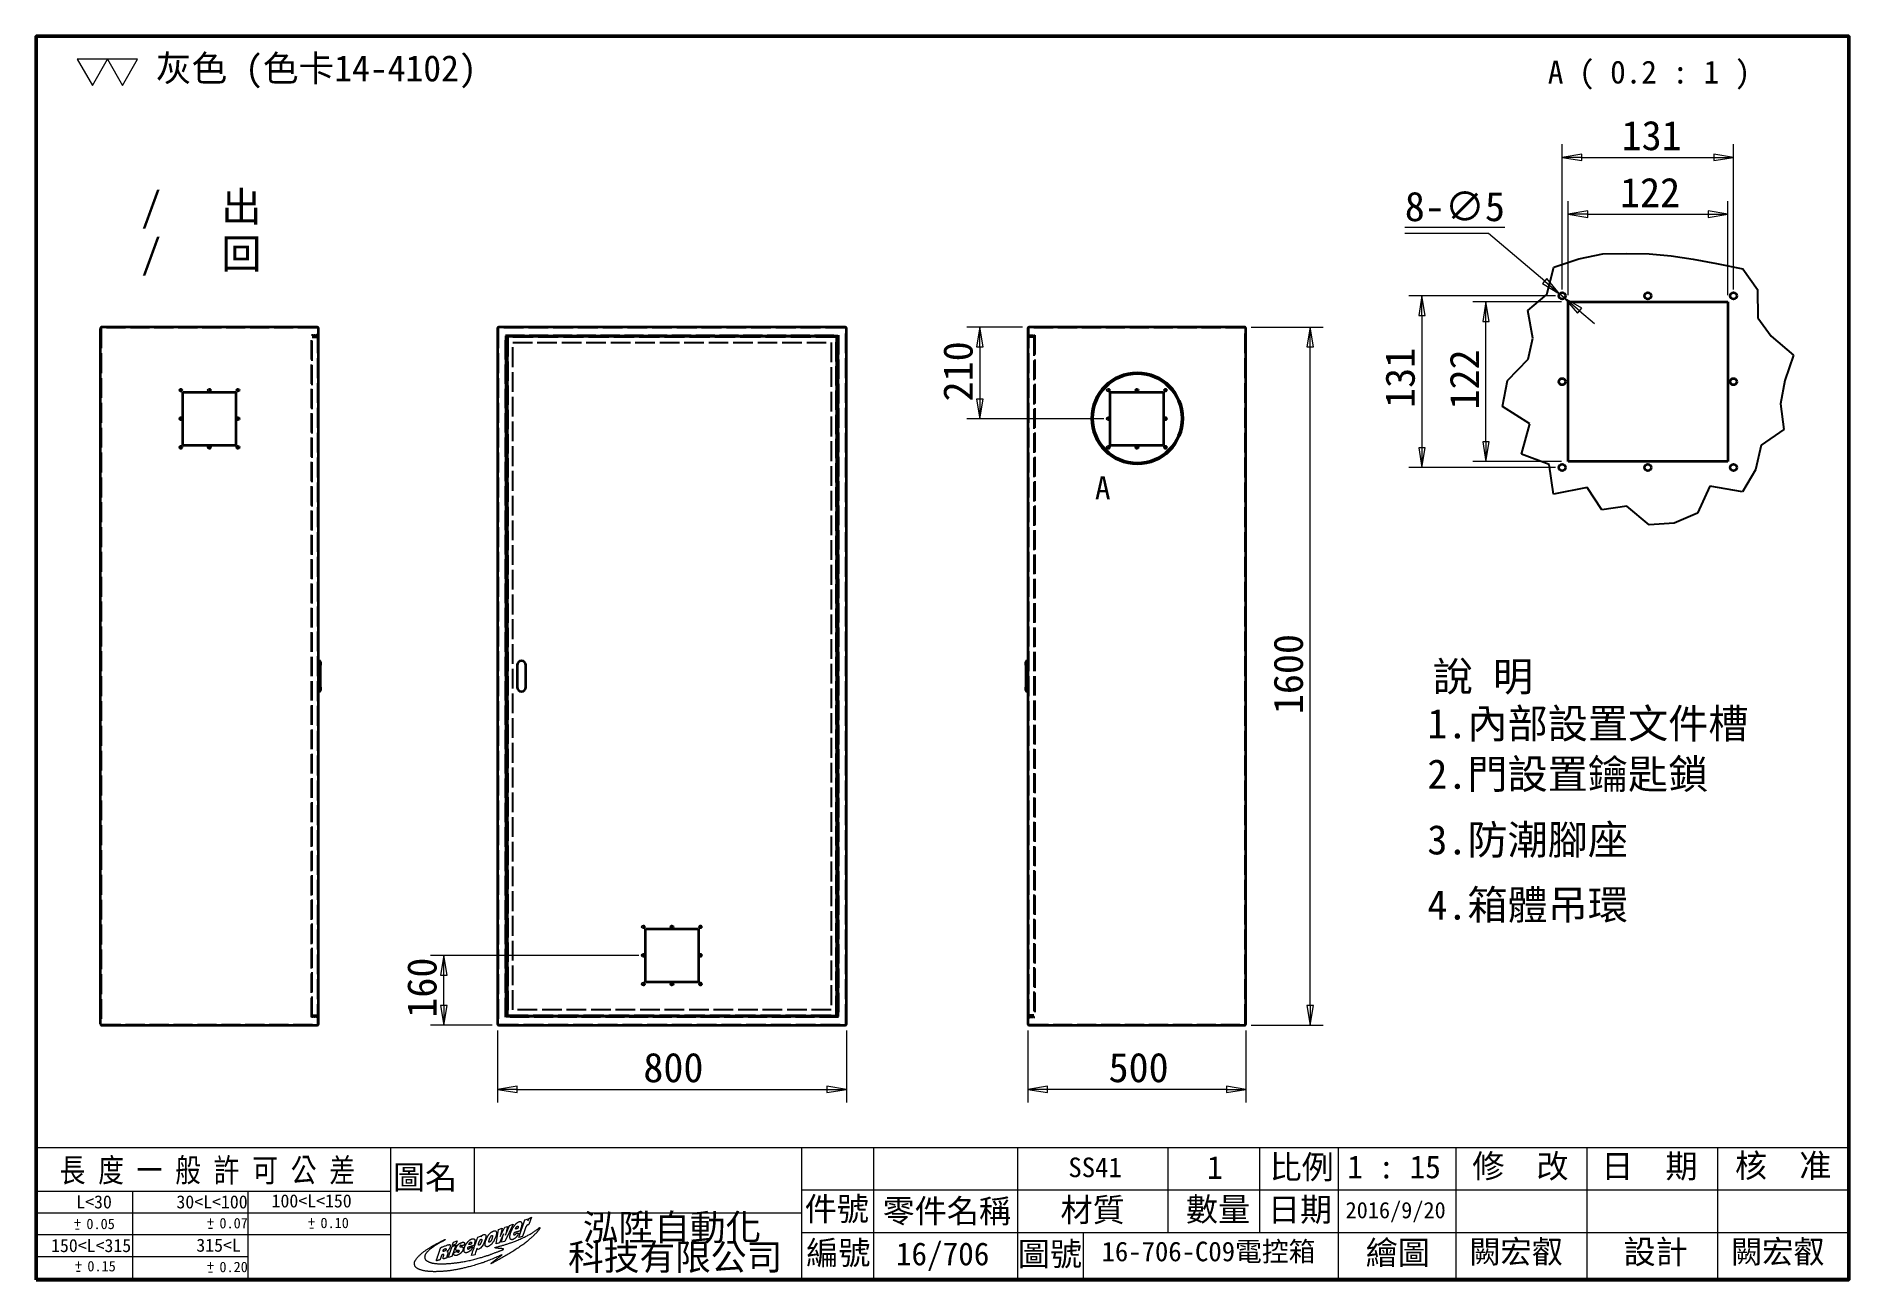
# Model space of a CAD drawing. Header units: millimetres. Extents: x 150 to 4305, y 150 to 3000.
import ezdxf

# ---------------------------------------------------------------- set-up
doc = ezdxf.new("R2010")
doc.units = ezdxf.units.MM
doc.header["$LTSCALE"] = 15
doc.linetypes.add('DASHED', pattern=[0.2067, 0.1654, -0.0413])
for name, color, linetype, lineweight in [('可見 (ISO)', 7, 'Continuous', 35), ('圖框 (ISO)', 7, 'Continuous', 50), ('圖框層', 7, 'Continuous', 20), ('折斷線 (JIS)', 7, 'Continuous', 25), ('標註 (ISO)', 7, 'Continuous', 18), ('標題 (ISO)', 7, 'Continuous', 50), ('符號 (ISO)', 7, 'Continuous', 25), ('詳圖邊界 (JIS)', 7, 'Continuous', 50), ('輪廓線層', 7, 'Continuous', 13), ('隱藏 (ISO)', 7, 'DASHED', 25)]:
    doc.layers.add(name, color=color, linetype=linetype, lineweight=lineweight)
doc.styles.add('STSL_56', font='kaiu.ttf')
doc.styles.add('STSL_59', font='kaiu.ttf')
doc.styles.add('STSL_62', font='kaiu.ttf')
doc.styles.add('STSL_65', font='kaiu.ttf')
doc.styles.add('文字型式124', font='kaiu.ttf')
doc.styles.add('文字型式61', font='kaiu.ttf')
doc.styles.add('文字型式65', font='kaiu.ttf')
doc.styles.add('文字型式68', font='kaiu.ttf', dxfattribs={"width": 0.8})
doc.styles.add('文字型式85', font='kaiu.ttf')
doc.styles.add('文字型式88', font='kaiu.ttf')
doc.styles.add('標示文字 (JIS)', font='kaiu.ttf')
doc.styles.add('註記文字 (JIS)', font='kaiu.ttf')
doc.dimstyles.new('預設 (JIS)', dxfattribs={"dimscale": 15, "dimtxt": 4.5, "dimasz": 3, "dimexe": 2, "dimexo": 1, "dimgap": 0.8, "dimtad": 1, "dimrnd": 1e-08, "dimdsep": 46, "dimtxsty": '註記文字 (JIS)', "dimblk": 'Filled-1', "dimcen": 0.09, "dimdle": 10, "dimclrd": 256, "dimclre": 256, "dimclrt": 256, "dimadec": 0, "dimazin": 2, "dimtfac": 0.555556, "dimtmove": 0, "dimatfit": 3, "dimfxl": 1, "dimtolj": 1, "dimtzin": 0, "dimlwd": -1, "dimlwe": -1, "dimarcsym": 0})

msp = doc.modelspace()

# ---------------------------------------------------------------- texts
at = {"layer": '符號 (ISO)', "insert": (3615.213, 2877.688), "char_height": 52.5, "attachment_point": 7, "style": '標示文字 (JIS)'}
msp.add_mtext('A ( 0.2 : 1 )', dxfattribs=at)
at = {"layer": '符號 (ISO)', "insert": (252.789, 2643), "char_height": 67.5, "width": 411.42855, "attachment_point": 1, "line_spacing_factor": 0.958537, "style": '註記文字 (JIS)'}
msp.add_mtext('{   /   出\\P   /   回}', dxfattribs=at)
at = {"layer": '符號 (ISO)', "char_height": 67.5, "attachment_point": 1, "style": '註記文字 (JIS)'}
for s, insert, width in [('{說 明}', (3351.277, 1566.365), 248.99116), ('1.內部設置文件槽', (3338.938, 1458.48), 914.28566), ('2.門設置鑰匙鎖', (3338.938, 1342.826), 914.28566), ('3.防潮腳座', (3338.938, 1192.315), 914.28566), ('4.箱體吊環', (3338.938, 1042.943), 914.28566)]:
    msp.add_mtext(s, dxfattribs=dict(at, insert=insert, width=width))

# ---------------------------------------------------------------- blocks, each defined once
blk = doc.blocks.new('圖框 預設圖框')
at = {"layer": '圖框 (ISO)', "flags": 128}
blk.add_lwpolyline([(10, 10), (10, 200), (287, 200), (287, 10), (10, 10)], dxfattribs=at)
blk = doc.blocks.new('標題欄框 ISO')
at = {"layer": '圖框層', "color": 7}
for p, q in [((96.83, 201.31), (92.21, 201.31)), ((92.21, 201.31), (94.52, 197.31)), ((94.52, 197.31), (96.83, 201.31)), ((101.44, 201.31), (96.83, 201.31)), ((96.83, 201.31), (99.13, 197.31)), ((99.13, 197.31), (101.44, 201.31)), ((85.95, 35.03), (362.95, 35.03)), ((85.95, 15.04), (85.95, 35.03)), ((140.14, 15.04), (140.14, 35.03)), ((152.95, 25.03), (152.95, 35.03)), ((202.95, 15.04), (202.95, 35.03)), ((213.95, 15.04), (213.95, 35.03)), ((235.95, 15.04), (235.95, 35.03)), ((258.95, 22.03), (258.95, 35.03)), ((272.95, 22.03), (272.95, 35.03)), ((284.95, 15.04), (284.95, 35.03)), ((302.95, 14.81), (302.95, 35.03)), ((322.95, 15.04), (322.95, 35.03)), ((342.95, 14.81), (342.95, 35.03)), ((362.95, 15.04), (362.95, 35.04)), ((85.95, 28.37), (140.14, 28.37)), ((100.73, 15.04), (100.73, 28.37)), ((118.35, 15.04), (118.35, 28.37)), ((202.95, 28.53), (362.95, 28.53)), ((85.95, 25.03), (202.95, 25.03)), ((85.95, 21.7), (140.14, 21.7)), ((202.95, 22.03), (362.95, 22.03)), ((246.01, 15.04), (246.01, 22.03)), ((85.95, 18.37), (118.35, 18.37)), ((85.95, 15.03), (362.95, 15.03))]:
    blk.add_line(p, q, dxfattribs=at)
at = {"layer": '輪廓線層', "color": 116, "true_color": 0x007f3f}
for p, q in [((155.6, 22.15), (155.63, 22.16)), ((155.63, 22.16), (155.66, 22.18)), ((155.66, 22.18), (155.68, 22.19)), ((155.68, 22.19), (155.71, 22.2)), ((155.71, 22.2), (155.73, 22.21)), ((155.73, 22.21), (155.75, 22.22)), ((155.75, 22.22), (155.77, 22.23)), ((155.77, 22.23), (155.79, 22.24)), ((155.79, 22.24), (155.81, 22.25)), ((155.81, 22.25), (155.82, 22.26)), ((155.82, 22.26), (155.84, 22.26)), ((155.84, 22.26), (155.85, 22.27)), ((155.85, 22.27), (155.86, 22.28)), ((155.86, 22.28), (155.88, 22.28)), ((155.88, 22.28), (155.9, 22.29)), ((155.9, 22.29), (155.91, 22.29)), ((155.91, 22.29), (155.93, 22.3)), ((155.93, 22.3), (155.95, 22.3)), ((155.95, 22.3), (155.97, 22.3)), ((155.97, 22.3), (155.99, 22.3)), ((155.99, 22.3), (156.01, 22.3)), ((156.01, 22.3), (156.02, 22.31)), ((156.02, 22.31), (156.04, 22.3)), ((156.04, 22.3), (156.06, 22.3)), ((156.06, 22.3), (156.08, 22.3)), ((156.08, 22.3), (156.09, 22.3)), ((156.09, 22.3), (156.11, 22.29)), ((156.11, 22.29), (156.12, 22.28)), ((156.12, 22.28), (156.14, 22.27)), ((156.14, 22.27), (156.16, 22.26)), ((156.16, 22.26), (156.17, 22.25)), ((156.17, 22.25), (156.19, 22.24)), ((156.19, 22.24), (156.2, 22.22)), ((156.2, 22.22), (156.21, 22.21)), ((156.21, 22.21), (156.23, 22.19)), ((156.23, 20.32), (156.58, 22.48)), ((156.23, 22.19), (156.24, 22.17)), ((156.24, 22.17), (156.25, 22.14)), ((156.58, 22.48), (157.16, 22.68)), ((156.86, 21.4), (157.54, 22.83)), ((157.16, 22.68), (156.86, 21.4)), ((157.54, 22.83), (157.98, 22.97)), ((158.83, 23.28), (157.58, 20.67)), ((157.66, 21.63), (158.29, 23.08)), ((157.98, 22.97), (157.66, 21.63)), ((158.29, 23.08), (158.83, 23.28)), ((158.52, 22.13), (158.54, 22.2)), ((158.54, 22.2), (158.57, 22.26)), ((158.57, 22.26), (158.6, 22.33)), ((158.6, 22.33), (158.63, 22.4)), ((158.63, 22.4), (158.66, 22.46)), ((158.66, 22.46), (158.69, 22.53)), ((158.69, 22.53), (158.72, 22.59)), ((158.72, 22.59), (158.75, 22.65)), ((158.75, 22.65), (158.79, 22.72)), ((158.79, 22.72), (158.83, 22.78)), ((158.83, 22.78), (158.86, 22.84)), ((158.86, 22.84), (158.9, 22.9)), ((158.9, 22.9), (158.94, 22.96)), ((158.94, 22.96), (158.98, 23.02)), ((158.98, 23.02), (159.02, 23.07)), ((159.02, 23.07), (159.06, 23.12)), ((159.06, 23.12), (159.1, 23.17)), ((159.1, 23.17), (159.14, 23.21)), ((159.14, 23.21), (159.17, 23.25)), ((159.17, 23.25), (159.2, 23.29)), ((159.19, 22.63), (159.2, 22.64)), ((159.19, 22.61), (159.19, 22.63)), ((159.19, 22.6), (159.19, 22.61)), ((159.19, 22.59), (159.19, 22.6)), ((159.19, 22.58), (159.19, 22.59)), ((159.2, 22.57), (159.19, 22.58)), ((159.2, 23.29), (159.23, 23.32)), ((159.2, 22.64), (159.21, 22.66)), ((159.21, 22.57), (159.2, 22.57)), ((159.21, 22.66), (159.22, 22.68)), ((159.22, 22.56), (159.21, 22.57)), ((159.22, 22.68), (159.23, 22.7)), ((159.23, 22.56), (159.22, 22.56)), ((159.23, 23.32), (159.26, 23.35)), ((159.23, 22.7), (159.24, 22.72)), ((159.24, 22.56), (159.23, 22.56)), ((159.24, 22.72), (159.25, 22.74)), ((159.26, 22.56), (159.24, 22.56)), ((159.25, 22.74), (159.26, 22.76)), ((159.26, 23.35), (159.28, 23.38)), ((159.26, 22.76), (159.27, 22.78)), ((159.27, 22.57), (159.26, 22.56)), ((159.27, 22.78), (159.28, 22.8)), ((159.28, 22.57), (159.27, 22.57)), ((159.28, 23.38), (159.31, 23.4)), ((159.28, 22.8), (159.29, 22.82)), ((159.3, 22.57), (159.28, 22.57)), ((159.29, 22.82), (159.3, 22.84)), ((159.3, 22.84), (159.31, 22.85)), ((159.31, 22.58), (159.3, 22.57)), ((159.31, 23.4), (159.33, 23.43)), ((159.31, 22.85), (159.33, 22.87)), ((159.33, 22.58), (159.31, 22.58)), ((159.33, 23.43), (159.35, 23.45)), ((159.33, 22.87), (159.34, 22.89)), ((159.35, 22.59), (159.33, 22.58)), ((159.34, 22.89), (159.35, 22.91)), ((159.35, 23.45), (159.38, 23.47)), ((159.35, 22.91), (159.37, 22.92)), ((159.36, 22.6), (159.35, 22.59)), ((159.38, 22.6), (159.36, 22.6)), ((159.37, 22.92), (159.38, 22.94)), ((159.38, 23.47), (159.4, 23.49)), ((159.38, 22.94), (159.4, 22.95)), ((159.4, 22.61), (159.38, 22.6)), ((159.4, 23.49), (159.43, 23.51)), ((159.4, 22.95), (159.41, 22.96)), ((159.41, 22.61), (159.4, 22.61)), ((159.41, 22.96), (159.43, 22.97)), ((159.43, 22.62), (159.41, 22.61)), ((159.43, 23.51), (159.46, 23.53)), ((159.43, 22.97), (159.44, 22.98)), ((159.45, 22.63), (159.43, 22.62)), ((159.44, 22.98), (159.46, 22.99)), ((159.47, 22.63), (159.45, 22.63)), ((159.46, 23.53), (159.49, 23.55)), ((159.46, 22.99), (159.47, 23)), ((159.47, 23), (159.48, 23)), ((159.48, 22.64), (159.47, 22.63)), ((159.48, 23), (159.5, 23.01)), ((159.5, 22.65), (159.48, 22.64)), ((159.49, 23.55), (159.51, 23.56)), ((159.5, 23.01), (159.51, 23.01)), ((159.51, 22.65), (159.5, 22.65)), ((159.54, 22.16), (159.5, 22.15)), ((159.51, 23.56), (159.54, 23.58)), ((159.51, 23.01), (159.52, 23.01)), ((159.53, 22.66), (159.51, 22.65)), ((159.52, 23.01), (159.53, 23.01)), ((159.53, 23.01), (159.54, 23.01)), ((159.54, 22.67), (159.53, 22.66)), ((159.54, 23.58), (159.57, 23.6)), ((159.54, 23.01), (159.55, 23.01)), ((159.55, 22.68), (159.54, 22.67)), ((159.58, 22.18), (159.54, 22.16)), ((159.55, 23.01), (159.56, 23.01)), ((159.56, 22.69), (159.55, 22.68)), ((159.56, 23.01), (159.57, 23)), ((159.57, 22.7), (159.56, 22.69)), ((159.57, 23.6), (159.6, 23.61)), ((159.57, 23), (159.58, 23)), ((159.58, 22.72), (159.57, 22.71)), ((159.57, 22.71), (159.57, 22.7)), ((159.58, 23), (159.58, 23)), ((159.58, 23), (159.59, 22.99)), ((159.59, 22.73), (159.58, 22.72)), ((159.62, 22.19), (159.58, 22.18)), ((159.59, 22.99), (159.6, 22.98)), ((159.6, 22.78), (159.59, 22.77)), ((159.59, 22.77), (159.59, 22.75)), ((159.59, 22.75), (159.59, 22.73)), ((159.6, 23.61), (159.62, 23.63)), ((159.6, 22.98), (159.6, 22.98)), ((159.6, 22.98), (159.6, 22.97)), ((159.6, 22.97), (159.61, 22.97)), ((159.61, 22.86), (159.6, 22.84)), ((159.6, 22.84), (159.6, 22.82)), ((159.6, 22.82), (159.6, 22.8)), ((159.6, 22.8), (159.6, 22.78)), ((159.61, 22.97), (159.61, 22.96)), ((159.61, 22.96), (159.61, 22.95)), ((159.61, 22.95), (159.61, 22.94)), ((159.61, 22.94), (159.61, 22.93)), ((159.61, 22.93), (159.61, 22.91)), ((159.61, 22.91), (159.61, 22.9)), ((159.61, 22.9), (159.61, 22.88)), ((159.61, 22.88), (159.61, 22.86)), ((159.62, 23.63), (159.65, 23.64)), ((159.65, 22.19), (159.62, 22.19)), ((159.65, 23.64), (159.67, 23.65)), ((159.69, 22.2), (159.65, 22.19)), ((159.67, 23.65), (159.7, 23.66)), ((159.71, 22.21), (159.69, 22.2)), ((159.7, 21.28), (160.64, 23.94)), ((159.7, 23.66), (159.72, 23.67)), ((159.74, 22.21), (159.71, 22.21)), ((159.72, 23.67), (159.74, 23.68)), ((159.74, 23.68), (159.77, 23.69)), ((159.76, 22.22), (159.74, 22.21)), ((159.79, 22.23), (159.76, 22.22)), ((159.77, 23.69), (159.79, 23.7)), ((159.79, 23.7), (159.81, 23.7)), ((159.8, 22.23), (159.79, 22.23)), ((159.82, 22.24), (159.8, 22.23)), ((159.81, 23.7), (159.83, 23.7)), ((159.84, 22.24), (159.82, 22.24)), ((159.83, 23.7), (159.85, 23.71)), ((159.85, 22.25), (159.84, 22.24)), ((159.85, 23.71), (159.87, 23.71)), ((159.86, 22.26), (159.85, 22.25)), ((159.87, 22.27), (159.86, 22.26)), ((159.87, 23.71), (159.89, 23.71)), ((159.88, 22.28), (159.87, 22.27)), ((159.89, 22.29), (159.88, 22.28)), ((159.89, 23.71), (159.91, 23.71)), ((159.9, 22.3), (159.89, 22.29)), ((159.91, 22.33), (159.9, 22.32)), ((159.9, 22.32), (159.9, 22.3)), ((159.91, 23.71), (159.93, 23.71)), ((159.92, 22.35), (159.91, 22.33)), ((159.93, 22.38), (159.92, 22.35)), ((159.93, 23.71), (159.94, 23.7)), ((159.94, 22.4), (159.93, 22.38)), ((159.94, 23.7), (159.96, 23.7)), ((159.95, 22.43), (159.94, 22.4)), ((159.96, 22.49), (159.95, 22.46)), ((159.95, 22.46), (159.95, 22.43)), ((159.96, 23.7), (159.98, 23.7)), ((159.97, 22.52), (159.96, 22.49)), ((159.98, 22.55), (159.97, 22.52)), ((159.98, 23.7), (159.99, 23.69)), ((160, 22.59), (159.98, 22.55)), ((159.99, 23.69), (160, 23.69)), ((160, 23.69), (160.02, 23.68)), ((160.01, 22.62), (160, 22.59)), ((160.02, 22.66), (160.01, 22.62)), ((160.02, 23.68), (160.03, 23.67)), ((160.03, 22.7), (160.02, 22.66)), ((160.03, 23.67), (160.04, 23.66)), ((160.04, 22.74), (160.03, 22.7)), ((160.04, 23.66), (160.05, 23.65)), ((160.05, 22.78), (160.04, 22.74)), ((160.05, 23.65), (160.07, 23.64)), ((160.06, 22.81), (160.05, 22.78)), ((160.08, 22.85), (160.06, 22.81)), ((160.07, 23.64), (160.08, 23.63)), ((160.08, 23.63), (160.09, 23.62)), ((160.09, 22.89), (160.08, 22.85)), ((160.09, 23.62), (160.1, 23.6)), ((160.1, 22.95), (160.09, 22.92)), ((160.09, 22.92), (160.09, 22.89)), ((160.1, 23.6), (160.11, 23.59)), ((160.11, 22.99), (160.1, 22.95)), ((160.11, 23.59), (160.11, 23.57)), ((160.11, 23.57), (160.12, 23.55)), ((160.11, 23.49), (160.11, 23.46)), ((160.12, 23.02), (160.11, 22.99)), ((160.12, 23.55), (160.13, 23.53)), ((160.13, 23.09), (160.12, 23.06)), ((160.12, 23.06), (160.12, 23.02)), ((160.13, 23.53), (160.13, 23.51)), ((160.13, 23.51), (160.14, 23.49)), ((160.14, 23.16), (160.13, 23.12)), ((160.13, 23.12), (160.13, 23.09)), ((160.14, 23.47), (160.15, 23.45)), ((160.15, 23.22), (160.14, 23.19)), ((160.14, 23.19), (160.14, 23.16)), ((160.15, 23.45), (160.15, 23.42)), ((160.15, 23.42), (160.15, 23.4)), ((160.15, 23.4), (160.15, 23.37)), ((160.15, 23.37), (160.15, 23.34)), ((160.15, 23.34), (160.15, 23.32)), ((160.15, 23.32), (160.15, 23.29)), ((160.15, 23.29), (160.15, 23.25)), ((160.15, 23.25), (160.15, 23.22)), ((160.56, 22.3), (160.27, 21.43)), ((160.66, 22.61), (160.56, 22.3)), ((160.64, 23.94), (161.16, 24.13)), ((160.78, 22.9), (160.66, 22.61)), ((160.92, 23.11), (160.78, 22.9)), ((161.06, 23.2), (160.92, 23.11)), ((161.17, 23.22), (161.06, 23.2)), ((161.16, 24.13), (161.08, 23.83)), ((161.08, 23.83), (161.24, 24.12)), ((161.25, 23.25), (161.17, 23.22)), ((161.24, 24.12), (161.44, 24.29)), ((161.65, 24.38), (161.25, 23.25)), ((161.44, 24.29), (161.65, 24.38)), ((147.64, 19.37), (147.65, 19.41)), ((147.65, 19.41), (147.67, 19.45)), ((147.67, 19.45), (147.68, 19.48)), ((147.68, 19.48), (147.69, 19.52)), ((147.69, 19.52), (147.7, 19.55)), ((147.7, 19.55), (147.71, 19.58)), ((147.71, 19.58), (147.72, 19.6)), ((147.72, 19.6), (147.73, 19.63)), ((147.73, 19.65), (147.74, 19.67)), ((147.73, 19.63), (147.73, 19.65)), ((147.74, 19.67), (147.75, 19.68)), ((147.75, 19.7), (147.76, 19.71)), ((147.75, 19.68), (147.75, 19.7)), ((147.76, 19.71), (147.77, 19.72)), ((147.77, 19.72), (147.78, 19.73)), ((147.78, 19.73), (147.8, 19.74)), ((147.8, 19.74), (147.83, 19.76)), ((147.83, 19.76), (147.87, 19.77)), ((147.87, 19.77), (147.93, 19.8)), ((147.93, 19.8), (148, 19.82)), ((148, 19.82), (148.08, 19.85)), ((148.08, 19.85), (148.18, 19.89)), ((148.18, 19.89), (148.29, 19.93)), ((148.18, 19.39), (148.19, 19.41)), ((148.18, 19.38), (148.18, 19.39)), ((148.19, 19.41), (148.2, 19.42)), ((148.2, 19.42), (148.22, 19.44)), ((148.22, 19.44), (148.23, 19.45)), ((148.23, 19.45), (148.25, 19.47)), ((148.25, 19.47), (148.27, 19.48)), ((148.27, 19.48), (148.29, 19.49)), ((148.29, 19.93), (148.4, 19.97)), ((148.29, 19.49), (148.31, 19.5)), ((148.31, 19.5), (148.33, 19.51)), ((148.33, 19.51), (148.36, 19.52)), ((148.36, 19.52), (148.38, 19.53)), ((148.38, 19.53), (148.4, 19.54)), ((148.4, 19.97), (148.51, 20.01)), ((148.4, 19.54), (148.43, 19.54)), ((148.43, 19.54), (148.45, 19.55)), ((148.45, 19.55), (148.47, 19.55)), ((148.47, 19.55), (148.48, 19.55)), ((148.48, 19.55), (148.5, 19.56)), ((148.5, 19.56), (148.52, 19.56)), ((148.51, 20.01), (148.62, 20.05)), ((148.52, 19.56), (148.53, 19.55)), ((148.53, 19.55), (148.55, 19.55)), ((148.55, 19.55), (148.56, 19.55)), ((148.56, 19.55), (148.57, 19.55)), ((148.57, 19.55), (148.58, 19.55)), ((148.58, 19.41), (148.57, 19.4)), ((148.57, 19.4), (148.57, 19.38)), ((148.58, 19.55), (148.59, 19.54)), ((148.59, 19.44), (148.58, 19.42)), ((148.58, 19.42), (148.58, 19.41)), ((148.59, 19.54), (148.59, 19.53)), ((148.59, 19.53), (148.6, 19.53)), ((148.6, 19.47), (148.59, 19.45)), ((148.59, 19.45), (148.59, 19.44)), ((148.6, 19.53), (148.6, 19.52)), ((148.6, 19.52), (148.6, 19.51)), ((148.6, 19.51), (148.6, 19.5)), ((148.6, 19.5), (148.6, 19.49)), ((148.6, 19.49), (148.6, 19.48)), ((148.6, 19.48), (148.6, 19.47)), ((148.62, 20.05), (148.72, 20.09)), ((148.72, 20.09), (148.81, 20.12)), ((148.81, 20.12), (148.88, 20.14)), ((148.88, 20.14), (148.94, 20.16)), ((148.92, 18.21), (149.49, 19.91)), ((148.94, 20.16), (148.98, 20.17)), ((148.98, 19.41), (148.97, 19.39)), ((148.98, 20.17), (149.02, 20.18)), ((149, 19.43), (148.98, 19.41)), ((149.02, 19.46), (149, 19.43)), ((149.02, 20.18), (149.04, 20.19)), ((149.03, 19.48), (149.02, 19.46)), ((149.05, 19.51), (149.03, 19.48)), ((149.04, 20.19), (149.06, 20.19)), ((149.06, 19.53), (149.05, 19.51)), ((149.06, 20.19), (149.07, 20.19)), ((149.08, 19.56), (149.06, 19.53)), ((149.07, 20.19), (149.09, 20.19)), ((149.09, 19.58), (149.08, 19.56)), ((149.09, 20.19), (149.1, 20.19)), ((149.1, 19.6), (149.09, 19.58)), ((149.1, 20.19), (149.11, 20.19)), ((149.12, 19.63), (149.1, 19.6)), ((149.11, 20.19), (149.12, 20.18)), ((149.12, 20.18), (149.13, 20.18)), ((149.13, 19.65), (149.12, 19.63)), ((149.13, 20.18), (149.14, 20.17)), ((149.14, 19.67), (149.13, 19.65)), ((149.14, 20.17), (149.15, 20.17)), ((149.15, 19.69), (149.14, 19.67)), ((149.15, 20.17), (149.16, 20.16)), ((149.16, 19.71), (149.15, 19.69)), ((149.16, 20.16), (149.16, 20.16)), ((149.16, 20.16), (149.17, 20.15)), ((149.17, 19.73), (149.16, 19.71)), ((149.17, 20.15), (149.18, 20.14)), ((149.18, 19.76), (149.17, 19.73)), ((149.18, 20.14), (149.19, 20.13)), ((149.19, 19.78), (149.18, 19.76)), ((149.19, 20.13), (149.2, 20.11)), ((149.2, 19.8), (149.19, 19.78)), ((149.2, 20.11), (149.2, 20.1)), ((149.2, 20.1), (149.21, 20.09)), ((149.21, 19.82), (149.2, 19.8)), ((149.21, 20.09), (149.22, 20.08)), ((149.22, 19.86), (149.21, 19.84)), ((149.21, 19.84), (149.21, 19.82)), ((149.22, 20.08), (149.22, 20.06)), ((149.22, 20.06), (149.22, 20.05)), ((149.22, 20.05), (149.23, 20.03)), ((149.23, 19.93), (149.22, 19.91)), ((149.22, 19.91), (149.22, 19.89)), ((149.22, 19.89), (149.22, 19.86)), ((149.23, 20.03), (149.23, 20.02)), ((149.23, 20.02), (149.23, 20)), ((149.23, 20), (149.23, 19.98)), ((149.23, 19.98), (149.23, 19.96)), ((149.23, 19.96), (149.23, 19.95)), ((149.23, 19.95), (149.23, 19.93)), ((150.06, 20.11), (149.45, 18.37)), ((149.49, 19.91), (150.06, 20.11)), ((149.53, 20.03), (149.69, 20.54)), ((150.09, 20.23), (149.53, 20.03)), ((149.69, 20.54), (150.26, 20.74)), ((150.05, 19.48), (150.06, 19.49)), ((150.05, 19.46), (150.05, 19.48)), ((150.05, 19.45), (150.05, 19.46)), ((150.05, 19.43), (150.05, 19.45)), ((150.05, 19.42), (150.05, 19.43)), ((150.05, 19.4), (150.05, 19.42)), ((150.06, 19.39), (150.05, 19.4)), ((150.06, 19.54), (150.07, 19.55)), ((150.06, 19.52), (150.06, 19.54)), ((150.06, 19.51), (150.06, 19.52)), ((150.06, 19.49), (150.06, 19.51)), ((150.06, 19.38), (150.06, 19.39)), ((150.07, 19.58), (150.08, 19.6)), ((150.07, 19.57), (150.07, 19.58)), ((150.07, 19.55), (150.07, 19.57)), ((150.08, 19.61), (150.09, 19.62)), ((150.08, 19.6), (150.08, 19.61)), ((150.26, 20.74), (150.09, 20.23)), ((150.09, 19.64), (150.1, 19.65)), ((150.09, 19.63), (150.09, 19.64)), ((150.09, 19.62), (150.09, 19.63)), ((150.1, 19.67), (150.11, 19.68)), ((150.1, 19.65), (150.1, 19.67)), ((150.11, 19.69), (150.12, 19.7)), ((150.11, 19.68), (150.11, 19.69)), ((150.12, 19.71), (150.13, 19.73)), ((150.12, 19.7), (150.12, 19.71)), ((150.13, 19.74), (150.14, 19.76)), ((150.13, 19.73), (150.13, 19.74)), ((150.14, 19.76), (150.15, 19.78)), ((150.15, 19.78), (150.16, 19.8)), ((150.16, 19.8), (150.17, 19.82)), ((150.17, 19.82), (150.18, 19.84)), ((150.18, 19.84), (150.19, 19.86)), ((150.19, 19.86), (150.2, 19.88)), ((150.2, 19.88), (150.21, 19.9)), ((150.21, 19.9), (150.22, 19.92)), ((150.22, 19.92), (150.23, 19.94)), ((150.23, 19.94), (150.25, 19.96)), ((150.25, 19.96), (150.26, 19.98)), ((150.26, 19.98), (150.28, 20)), ((150.28, 20), (150.29, 20.02)), ((150.29, 20.02), (150.31, 20.05)), ((150.31, 20.05), (150.33, 20.07)), ((150.33, 20.07), (150.35, 20.09)), ((150.35, 20.09), (150.37, 20.11)), ((150.37, 20.11), (150.39, 20.13)), ((150.39, 20.13), (150.41, 20.16)), ((150.41, 20.16), (150.43, 20.18)), ((150.43, 20.18), (150.46, 20.2)), ((150.46, 20.2), (150.48, 20.22)), ((150.48, 20.22), (150.5, 20.24)), ((150.5, 20.24), (150.53, 20.26)), ((150.53, 20.26), (150.55, 20.28)), ((150.55, 20.28), (150.58, 20.3)), ((150.58, 20.3), (150.6, 20.32)), ((150.6, 20.32), (150.63, 20.33)), ((150.63, 20.33), (150.65, 20.35)), ((150.65, 20.35), (150.67, 20.36)), ((150.67, 19.92), (150.66, 19.91)), ((150.66, 19.91), (150.66, 19.9)), ((150.66, 19.9), (150.66, 19.9)), ((150.66, 19.9), (150.67, 19.89)), ((150.67, 20.36), (150.7, 20.37)), ((150.68, 19.96), (150.67, 19.95)), ((150.67, 19.95), (150.67, 19.94)), ((150.67, 19.94), (150.67, 19.93)), ((150.67, 19.93), (150.67, 19.92)), ((150.67, 19.89), (150.67, 19.88)), ((150.67, 19.88), (150.67, 19.87)), ((150.67, 19.87), (150.67, 19.86)), ((150.67, 19.86), (150.68, 19.86)), ((150.69, 19.98), (150.68, 19.97)), ((150.68, 19.97), (150.68, 19.96)), ((150.68, 19.86), (150.68, 19.85)), ((150.68, 19.85), (150.69, 19.84)), ((150.7, 19.99), (150.69, 19.99)), ((150.69, 19.99), (150.69, 19.98)), ((150.69, 19.84), (150.7, 19.84)), ((150.7, 20.37), (150.72, 20.39)), ((150.71, 20), (150.7, 19.99)), ((150.7, 19.84), (150.71, 19.83)), ((150.72, 20.02), (150.71, 20.01)), ((150.71, 20.01), (150.71, 20)), ((150.71, 19.83), (150.72, 19.83)), ((150.72, 20.39), (150.74, 20.4)), ((150.73, 20.03), (150.72, 20.02)), ((150.72, 19.83), (150.73, 19.83)), ((150.74, 20.04), (150.73, 20.03)), ((150.73, 19.83), (150.75, 19.82)), ((150.74, 20.4), (150.76, 20.41)), ((150.75, 20.04), (150.74, 20.04)), ((150.76, 20.05), (150.75, 20.04)), ((150.75, 19.82), (150.77, 19.82)), ((150.76, 20.41), (150.78, 20.42)), ((150.77, 20.06), (150.76, 20.05)), ((150.78, 20.06), (150.77, 20.06)), ((150.77, 19.82), (150.79, 19.82)), ((150.78, 20.42), (150.8, 20.42)), ((150.79, 20.07), (150.78, 20.06)), ((150.8, 20.07), (150.79, 20.07)), ((150.79, 19.82), (150.82, 19.82)), ((150.8, 20.42), (150.82, 20.43)), ((150.81, 20.07), (150.8, 20.07)), ((150.82, 20.08), (150.81, 20.07)), ((150.82, 20.43), (150.84, 20.44)), ((150.83, 20.08), (150.82, 20.08)), ((150.82, 19.82), (150.84, 19.82)), ((150.84, 20.08), (150.83, 20.08)), ((150.84, 20.44), (150.86, 20.45)), ((150.85, 20.08), (150.84, 20.08)), ((150.84, 19.82), (150.87, 19.82)), ((150.86, 20.07), (150.85, 20.08)), ((150.85, 20.08), (150.85, 20.08)), ((150.86, 20.45), (150.88, 20.46)), ((150.87, 20.07), (150.86, 20.07)), ((150.88, 20.07), (150.87, 20.07)), ((150.87, 19.82), (150.9, 19.82)), ((150.88, 20.46), (150.9, 20.47)), ((150.88, 20.06), (150.88, 20.07)), ((150.89, 20.06), (150.88, 20.06)), ((150.89, 20.05), (150.89, 20.06)), ((150.9, 20.04), (150.89, 20.05)), ((150.9, 20.47), (150.92, 20.47)), ((150.9, 20.03), (150.9, 20.04)), ((150.9, 20.02), (150.9, 20.03)), ((150.9, 20.01), (150.9, 20.02)), ((150.91, 20), (150.9, 20.01)), ((150.9, 19.82), (150.93, 19.82)), ((150.92, 19.99), (150.91, 20)), ((150.91, 20), (150.91, 20)), ((150.92, 20.47), (150.94, 20.48)), ((150.94, 19.98), (150.92, 19.99)), ((150.93, 19.82), (150.95, 19.83)), ((150.94, 20.48), (150.96, 20.49)), ((150.96, 19.98), (150.94, 19.98)), ((150.95, 19.83), (150.98, 19.82)), ((150.96, 20.49), (150.98, 20.5)), ((150.99, 19.99), (150.96, 19.98)), ((150.98, 20.5), (151, 20.5)), ((150.98, 19.82), (151, 19.82)), ((151.02, 19.99), (150.99, 19.99)), ((151, 20.5), (151.02, 20.51)), ((151, 19.82), (151.03, 19.82)), ((151.02, 20.51), (151.04, 20.52)), ((151.06, 20), (151.02, 19.99)), ((151.03, 19.82), (151.05, 19.82)), ((151.04, 20.52), (151.05, 20.52)), ((151.05, 20.52), (151.07, 20.53)), ((151.05, 19.82), (151.07, 19.82)), ((151.1, 20.02), (151.06, 20)), ((151.07, 20.53), (151.09, 20.53)), ((151.07, 19.82), (151.09, 19.82)), ((151.09, 20.53), (151.1, 20.54)), ((151.09, 19.82), (151.1, 19.81)), ((151.1, 20.54), (151.12, 20.54)), ((151.15, 20.03), (151.1, 20.02)), ((151.1, 19.81), (151.12, 19.81)), ((151.12, 20.54), (151.13, 20.54)), ((151.12, 19.81), (151.13, 19.8)), ((151.13, 20.54), (151.15, 20.55)), ((151.13, 19.8), (151.14, 19.8)), ((151.14, 19.8), (151.15, 19.79)), ((151.15, 20.55), (151.16, 20.55)), ((151.2, 20.05), (151.15, 20.03)), ((151.15, 19.79), (151.16, 19.79)), ((151.16, 20.55), (151.17, 20.55)), ((151.16, 19.79), (151.17, 19.78)), ((151.17, 19.41), (151.16, 19.39)), ((151.17, 20.55), (151.18, 20.55)), ((151.17, 19.78), (151.17, 19.77)), ((151.17, 19.77), (151.18, 19.76)), ((151.18, 19.44), (151.17, 19.41)), ((151.18, 20.55), (151.19, 20.55)), ((151.18, 19.76), (151.18, 19.75)), ((151.18, 19.75), (151.19, 19.74)), ((151.19, 19.46), (151.18, 19.44)), ((151.19, 20.55), (151.2, 20.55)), ((151.19, 19.74), (151.19, 19.73)), ((151.19, 19.73), (151.2, 19.72)), ((151.2, 19.49), (151.19, 19.48)), ((151.19, 19.48), (151.19, 19.46)), ((151.2, 20.55), (151.21, 20.55)), ((151.24, 20.07), (151.2, 20.05)), ((151.2, 19.72), (151.2, 19.71)), ((151.2, 19.71), (151.2, 19.69)), ((151.2, 19.69), (151.2, 19.68)), ((151.2, 19.68), (151.21, 19.67)), ((151.21, 19.54), (151.2, 19.53)), ((151.2, 19.53), (151.2, 19.52)), ((151.2, 19.52), (151.2, 19.51)), ((151.2, 19.51), (151.2, 19.49)), ((151.21, 20.55), (151.22, 20.55)), ((151.21, 19.67), (151.21, 19.65)), ((151.21, 19.65), (151.21, 19.64)), ((151.21, 19.64), (151.21, 19.63)), ((151.21, 19.63), (151.21, 19.62)), ((151.21, 19.62), (151.21, 19.6)), ((151.21, 19.6), (151.21, 19.59)), ((151.21, 19.59), (151.21, 19.58)), ((151.21, 19.58), (151.21, 19.57)), ((151.21, 19.57), (151.21, 19.56)), ((151.21, 19.56), (151.21, 19.55)), ((151.21, 19.55), (151.21, 19.55)), ((151.21, 19.55), (151.21, 19.54)), ((151.22, 20.55), (151.23, 20.55)), ((151.23, 20.55), (151.24, 20.55)), ((151.24, 20.55), (151.25, 20.55)), ((151.28, 20.09), (151.24, 20.07)), ((151.25, 20.55), (151.26, 20.54)), ((151.26, 20.54), (151.27, 20.54)), ((151.27, 20.54), (151.28, 20.54)), ((151.28, 20.54), (151.29, 20.53)), ((151.32, 20.11), (151.28, 20.09)), ((151.29, 20.53), (151.3, 20.53)), ((151.3, 20.53), (151.31, 20.52)), ((151.31, 20.52), (151.32, 20.52)), ((151.32, 20.52), (151.33, 20.51)), ((151.35, 20.13), (151.32, 20.11)), ((151.32, 19.44), (151.33, 19.47)), ((151.32, 19.41), (151.32, 19.44)), ((151.32, 19.39), (151.32, 19.41)), ((151.33, 20.51), (151.34, 20.5)), ((151.33, 19.5), (151.34, 19.53)), ((151.33, 19.47), (151.33, 19.5)), ((151.34, 20.5), (151.35, 20.5)), ((151.34, 19.53), (151.35, 19.56)), ((151.35, 20.5), (151.36, 20.49)), ((151.37, 20.15), (151.35, 20.13)), ((151.35, 19.59), (151.36, 19.63)), ((151.35, 19.56), (151.35, 19.59)), ((151.36, 20.49), (151.37, 20.48)), ((151.36, 19.63), (151.37, 19.66)), ((151.37, 20.48), (151.38, 20.47)), ((151.38, 20.17), (151.37, 20.15)), ((151.37, 19.66), (151.38, 19.69)), ((151.38, 20.47), (151.39, 20.46)), ((151.39, 20.18), (151.38, 20.17)), ((151.38, 19.69), (151.39, 19.71)), ((151.39, 20.46), (151.39, 20.45)), ((151.39, 20.45), (151.4, 20.45)), ((151.4, 20.2), (151.39, 20.18)), ((151.39, 19.71), (151.4, 19.74)), ((151.4, 20.45), (151.4, 20.44)), ((151.4, 20.44), (151.4, 20.43)), ((151.4, 20.43), (151.41, 20.41)), ((151.41, 20.22), (151.4, 20.2)), ((151.4, 19.74), (151.41, 19.77)), ((151.41, 20.41), (151.41, 20.4)), ((151.41, 20.4), (151.41, 20.39)), ((151.41, 20.39), (151.41, 20.38)), ((151.41, 20.38), (151.41, 20.36)), ((151.41, 20.36), (151.41, 20.35)), ((151.41, 20.35), (151.41, 20.33)), ((151.41, 20.33), (151.41, 20.32)), ((151.41, 20.32), (151.41, 20.3)), ((151.41, 20.3), (151.41, 20.29)), ((151.41, 20.29), (151.41, 20.27)), ((151.41, 20.27), (151.41, 20.25)), ((151.41, 20.25), (151.41, 20.23)), ((151.41, 20.23), (151.41, 20.22)), ((151.41, 19.77), (151.42, 19.8)), ((151.42, 19.8), (151.43, 19.82)), ((151.43, 19.82), (151.44, 19.85)), ((151.44, 19.85), (151.45, 19.88)), ((151.45, 19.88), (151.46, 19.9)), ((151.46, 19.9), (151.47, 19.93)), ((151.47, 19.93), (151.48, 19.96)), ((151.48, 19.96), (151.5, 19.99)), ((151.5, 19.99), (151.51, 20.02)), ((151.51, 20.02), (151.53, 20.05)), ((151.53, 20.05), (151.54, 20.08)), ((151.54, 20.08), (151.56, 20.11)), ((151.56, 20.11), (151.58, 20.14)), ((151.58, 20.14), (151.6, 20.18)), ((151.6, 20.18), (151.61, 20.21)), ((151.61, 20.21), (151.63, 20.24)), ((151.63, 20.24), (151.65, 20.27)), ((151.65, 20.27), (151.67, 20.3)), ((151.67, 20.3), (151.69, 20.33)), ((151.69, 20.33), (151.71, 20.36)), ((151.71, 20.36), (151.74, 20.4)), ((151.74, 20.4), (151.77, 20.43)), ((151.77, 20.43), (151.8, 20.47)), ((151.8, 20.47), (151.83, 20.51)), ((151.83, 20.51), (151.86, 20.55)), ((151.86, 20.55), (151.9, 20.59)), ((151.87, 19.69), (151.86, 19.67)), ((151.86, 19.67), (151.86, 19.66)), ((151.86, 19.66), (151.86, 19.65)), ((151.86, 19.65), (151.86, 19.63)), ((151.86, 19.63), (151.86, 19.62)), ((151.86, 19.62), (151.86, 19.61)), ((151.86, 19.61), (151.86, 19.6)), ((151.86, 19.6), (151.86, 19.58)), ((151.86, 19.58), (151.86, 19.57)), ((151.86, 19.57), (151.86, 19.56)), ((151.86, 19.56), (151.86, 19.55)), ((151.86, 19.55), (151.86, 19.54)), ((151.86, 19.54), (151.87, 19.54)), ((151.88, 19.71), (151.87, 19.7)), ((151.87, 19.7), (151.87, 19.69)), ((151.87, 19.54), (151.87, 19.53)), ((151.87, 19.53), (151.88, 19.52)), ((151.89, 19.73), (151.88, 19.72)), ((151.88, 19.72), (151.88, 19.71)), ((151.88, 19.52), (151.89, 19.52)), ((151.9, 19.74), (151.89, 19.73)), ((151.89, 19.52), (151.89, 19.51)), ((151.89, 19.51), (151.9, 19.51)), ((151.9, 20.59), (151.94, 20.64)), ((151.91, 19.75), (151.9, 19.74)), ((151.9, 19.51), (151.91, 19.5)), ((151.92, 19.76), (151.91, 19.75)), ((151.91, 19.5), (151.92, 19.5)), ((151.94, 19.76), (151.92, 19.76)), ((151.92, 19.5), (151.93, 19.5)), ((151.93, 19.5), (151.94, 19.5)), ((151.94, 20.64), (151.98, 20.68)), ((151.96, 19.77), (151.94, 19.76)), ((151.94, 19.5), (151.96, 19.5)), ((151.98, 19.78), (151.96, 19.77)), ((151.96, 19.5), (151.97, 19.5)), ((151.97, 19.5), (151.98, 19.5)), ((151.98, 20.68), (152.02, 20.72)), ((152, 19.79), (151.98, 19.78)), ((151.98, 19.5), (152, 19.5)), ((152.03, 19.8), (152, 19.79)), ((152, 19.5), (152.01, 19.51)), ((152.01, 19.51), (152.02, 19.51)), ((152.02, 20.72), (152.06, 20.76)), ((152.02, 19.51), (152.04, 19.52)), ((152.05, 19.8), (152.03, 19.8)), ((152.04, 19.52), (152.05, 19.52)), ((152.08, 19.81), (152.05, 19.8)), ((152.05, 19.52), (152.07, 19.53)), ((152.06, 20.76), (152.1, 20.8)), ((152.07, 20.25), (152.08, 20.26)), ((152.07, 20.23), (152.07, 20.25)), ((152.07, 20.22), (152.07, 20.23)), ((152.07, 20.21), (152.07, 20.22)), ((152.07, 20.2), (152.07, 20.21)), ((152.07, 20.19), (152.07, 20.2)), ((152.08, 20.19), (152.07, 20.19)), ((152.07, 19.53), (152.08, 19.54)), ((152.08, 20.26), (152.09, 20.28)), ((152.09, 20.18), (152.08, 20.19)), ((152.11, 19.82), (152.08, 19.81)), ((152.08, 19.54), (152.1, 19.55)), ((152.09, 20.28), (152.1, 20.3)), ((152.1, 20.18), (152.09, 20.18)), ((152.1, 20.8), (152.14, 20.83)), ((152.1, 20.3), (152.11, 20.32)), ((152.11, 20.18), (152.1, 20.18)), ((152.1, 19.55), (152.11, 19.56)), ((152.11, 20.32), (152.12, 20.34)), ((152.12, 20.18), (152.11, 20.18)), ((152.15, 19.83), (152.11, 19.82)), ((152.11, 19.56), (152.12, 19.56)), ((152.12, 20.34), (152.13, 20.36)), ((152.13, 20.18), (152.12, 20.18)), ((152.12, 19.56), (152.14, 19.57)), ((152.13, 20.36), (152.14, 20.38)), ((152.14, 20.18), (152.13, 20.18)), ((152.14, 20.83), (152.18, 20.86)), ((152.14, 20.38), (152.15, 20.4)), ((152.16, 20.18), (152.14, 20.18)), ((152.14, 19.57), (152.15, 19.58)), ((152.15, 20.4), (152.16, 20.41)), ((152.18, 19.84), (152.15, 19.83)), ((152.15, 19.58), (152.16, 19.59)), ((152.16, 20.41), (152.18, 20.43)), ((152.17, 20.19), (152.16, 20.18)), ((152.16, 19.59), (152.17, 19.6)), ((152.19, 20.19), (152.17, 20.19)), ((152.17, 19.6), (152.18, 19.62)), ((152.18, 20.86), (152.21, 20.89)), ((152.18, 20.43), (152.19, 20.45)), ((152.21, 19.85), (152.18, 19.84)), ((152.18, 19.62), (152.19, 19.63)), ((152.19, 20.45), (152.2, 20.46)), ((152.2, 20.2), (152.19, 20.19)), ((152.19, 19.63), (152.2, 19.64)), ((152.2, 20.46), (152.21, 20.48)), ((152.21, 20.2), (152.2, 20.2)), ((152.2, 19.64), (152.21, 19.65)), ((152.21, 20.89), (152.25, 20.92)), ((152.21, 20.48), (152.23, 20.49)), ((152.22, 20.2), (152.21, 20.2)), ((152.25, 19.86), (152.21, 19.85)), ((152.21, 19.65), (152.22, 19.66)), ((152.24, 20.21), (152.22, 20.2)), ((152.22, 19.66), (152.22, 19.67)), ((152.22, 19.67), (152.23, 19.67)), ((152.23, 20.49), (152.24, 20.5)), ((152.23, 19.67), (152.24, 19.68)), ((152.24, 20.5), (152.26, 20.51)), ((152.25, 20.21), (152.24, 20.21)), ((152.24, 19.68), (152.24, 19.69)), ((152.24, 19.69), (152.25, 19.69)), ((152.25, 20.92), (152.28, 20.94)), ((152.26, 20.21), (152.25, 20.21)), ((152.29, 19.87), (152.25, 19.86)), ((152.25, 19.69), (152.26, 19.7)), ((152.26, 20.51), (152.27, 20.52)), ((152.27, 20.22), (152.26, 20.21)), ((152.26, 20.21), (152.26, 20.21)), ((152.26, 19.7), (152.28, 19.7)), ((152.27, 20.52), (152.29, 20.53)), ((152.28, 20.22), (152.27, 20.22)), ((152.28, 20.94), (152.32, 20.96)), ((152.29, 20.22), (152.28, 20.22)), ((152.28, 19.7), (152.29, 19.71)), ((152.29, 20.53), (152.3, 20.54)), ((152.3, 20.23), (152.29, 20.22)), ((152.32, 19.88), (152.29, 19.87)), ((152.29, 19.71), (152.31, 19.72)), ((152.3, 20.54), (152.32, 20.54)), ((152.31, 20.24), (152.3, 20.23)), ((152.3, 20.23), (152.3, 20.23)), ((152.32, 20.24), (152.31, 20.24)), ((152.31, 19.72), (152.34, 19.73)), ((152.32, 20.96), (152.35, 20.98)), ((152.32, 20.54), (152.33, 20.55)), ((152.33, 20.24), (152.32, 20.24)), ((152.36, 19.9), (152.32, 19.88)), ((152.33, 20.55), (152.35, 20.55)), ((152.34, 20.25), (152.33, 20.24)), ((152.35, 20.26), (152.34, 20.25)), ((152.34, 20.25), (152.34, 20.25)), ((152.34, 19.73), (152.37, 19.74)), ((152.35, 20.98), (152.38, 20.99)), ((152.35, 20.55), (152.36, 20.55)), ((152.36, 20.26), (152.35, 20.26)), ((152.36, 20.55), (152.38, 20.55)), ((152.37, 20.26), (152.36, 20.26)), ((152.4, 19.91), (152.36, 19.9)), ((152.38, 20.27), (152.37, 20.26)), ((152.37, 19.74), (152.41, 19.75)), ((152.38, 20.99), (152.41, 21.01)), ((152.38, 20.55), (152.39, 20.55)), ((152.39, 20.27), (152.38, 20.27)), ((152.39, 20.55), (152.4, 20.55)), ((152.4, 20.27), (152.39, 20.27)), ((152.4, 20.55), (152.41, 20.55)), ((152.41, 20.28), (152.4, 20.27)), ((152.4, 20.27), (152.4, 20.27)), ((152.44, 19.92), (152.4, 19.91)), ((152.41, 21.01), (152.44, 21.02)), ((152.41, 20.55), (152.43, 20.55)), ((152.42, 20.28), (152.41, 20.28)), ((152.41, 19.75), (152.45, 19.76)), ((152.43, 19.39), (152.41, 19.37)), ((152.43, 20.29), (152.42, 20.28)), ((152.43, 20.55), (152.44, 20.54)), ((152.44, 20.3), (152.43, 20.29)), ((152.43, 20.29), (152.43, 20.29)), ((152.45, 19.41), (152.43, 19.39)), ((152.44, 21.02), (152.47, 21.03)), ((152.44, 20.54), (152.44, 20.54)), ((152.44, 20.54), (152.45, 20.53)), ((152.45, 20.32), (152.44, 20.31)), ((152.44, 20.31), (152.44, 20.3)), ((152.48, 19.93), (152.44, 19.92)), ((152.45, 20.53), (152.46, 20.52)), ((152.46, 20.34), (152.45, 20.33)), ((152.45, 20.33), (152.45, 20.32)), ((152.45, 19.76), (152.49, 19.77)), ((152.46, 19.43), (152.45, 19.41)), ((152.46, 20.52), (152.46, 20.52)), ((152.46, 20.52), (152.47, 20.51)), ((152.47, 20.38), (152.46, 20.37)), ((152.46, 20.37), (152.46, 20.35)), ((152.46, 20.35), (152.46, 20.34)), ((152.48, 19.45), (152.46, 19.43)), ((152.47, 21.03), (152.49, 21.04)), ((152.47, 20.51), (152.47, 20.5)), ((152.47, 20.5), (152.48, 20.49)), ((152.48, 20.42), (152.47, 20.4)), ((152.47, 20.4), (152.47, 20.39)), ((152.47, 20.39), (152.47, 20.38)), ((152.48, 20.49), (152.48, 20.48)), ((152.48, 20.48), (152.48, 20.47)), ((152.48, 20.47), (152.48, 20.46)), ((152.48, 20.46), (152.48, 20.44)), ((152.48, 20.44), (152.48, 20.43)), ((152.48, 20.43), (152.48, 20.42)), ((152.52, 19.95), (152.48, 19.93)), ((152.49, 19.47), (152.48, 19.45)), ((152.49, 21.04), (152.52, 21.05)), ((152.49, 19.77), (152.53, 19.78)), ((152.51, 19.48), (152.49, 19.47)), ((152.52, 19.5), (152.51, 19.48)), ((152.52, 21.05), (152.54, 21.06)), ((152.56, 19.96), (152.52, 19.95)), ((152.53, 19.52), (152.52, 19.5)), ((152.53, 19.78), (152.57, 19.79)), ((152.54, 19.54), (152.53, 19.52)), ((152.54, 21.06), (152.57, 21.07)), ((152.56, 19.56), (152.54, 19.54)), ((152.6, 19.97), (152.56, 19.96)), ((152.57, 19.57), (152.56, 19.56)), ((152.57, 21.07), (152.59, 21.07)), ((152.57, 19.79), (152.6, 19.79)), ((152.58, 19.59), (152.57, 19.57)), ((152.59, 19.61), (152.58, 19.59)), ((152.59, 21.07), (152.61, 21.08)), ((152.61, 19.63), (152.59, 19.61)), ((152.64, 19.99), (152.6, 19.97)), ((152.6, 19.79), (152.63, 19.8)), ((152.61, 21.08), (152.63, 21.08)), ((152.62, 19.64), (152.61, 19.63)), ((152.63, 19.66), (152.62, 19.64)), ((152.63, 21.08), (152.65, 21.08)), ((152.63, 19.8), (152.65, 19.79)), ((152.64, 19.68), (152.63, 19.66)), ((152.68, 20), (152.64, 19.99)), ((152.65, 19.7), (152.64, 19.68)), ((152.65, 21.08), (152.67, 21.08)), ((152.65, 19.79), (152.67, 19.79)), ((152.66, 19.71), (152.65, 19.7)), ((152.67, 19.73), (152.66, 19.71)), ((152.67, 21.08), (152.69, 21.08)), ((152.67, 19.79), (152.68, 19.78)), ((152.68, 19.76), (152.67, 19.74)), ((152.67, 19.74), (152.67, 19.73)), ((152.71, 20.01), (152.68, 20)), ((152.68, 19.78), (152.68, 19.77)), ((152.68, 19.77), (152.68, 19.76)), ((152.69, 21.08), (152.71, 21.08)), ((152.71, 21.08), (152.73, 21.08)), ((152.75, 20.03), (152.71, 20.01)), ((152.72, 19.33), (152.85, 19.66)), ((152.73, 21.08), (152.75, 21.08)), ((152.75, 21.08), (152.77, 21.08)), ((152.78, 20.05), (152.75, 20.03)), ((152.77, 21.08), (152.78, 21.07)), ((152.78, 21.07), (152.8, 21.07)), ((152.8, 20.06), (152.78, 20.05)), ((152.8, 21.07), (152.82, 21.07)), ((152.83, 20.08), (152.8, 20.06)), ((152.82, 21.07), (152.83, 21.06)), ((152.83, 21.06), (152.85, 21.06)), ((152.85, 20.1), (152.83, 20.08)), ((152.85, 21.06), (152.86, 21.05)), ((152.86, 20.12), (152.85, 20.1)), ((152.85, 19.66), (152.94, 19.96)), ((152.86, 21.05), (152.87, 21.04)), ((152.87, 20.14), (152.86, 20.12)), ((152.87, 21.04), (152.88, 21.04)), ((152.88, 20.17), (152.87, 20.14)), ((152.88, 21.04), (152.89, 21.03)), ((152.89, 20.19), (152.88, 20.17)), ((152.89, 21.03), (152.9, 21.02)), ((152.9, 20.21), (152.89, 20.19)), ((152.9, 21.02), (152.91, 21.02)), ((152.91, 20.24), (152.9, 20.21)), ((152.91, 21.02), (152.92, 21.01)), ((152.92, 20.28), (152.91, 20.26)), ((152.91, 20.26), (152.91, 20.24)), ((152.92, 21.01), (152.93, 21)), ((152.93, 20.33), (152.92, 20.31)), ((152.92, 20.31), (152.92, 20.28)), ((152.93, 21), (152.94, 20.99)), ((152.94, 20.39), (152.93, 20.36)), ((152.93, 20.36), (152.93, 20.33)), ((152.94, 20.99), (152.95, 20.97)), ((152.95, 20.44), (152.94, 20.41)), ((152.94, 19.96), (153.11, 20.44)), ((152.94, 20.41), (152.94, 20.39)), ((152.95, 20.97), (152.95, 20.96)), ((152.95, 20.96), (152.96, 20.94)), ((152.96, 20.49), (152.95, 20.47)), ((152.95, 20.47), (152.95, 20.44)), ((152.96, 20.94), (152.97, 20.93)), ((152.97, 20.55), (152.96, 20.52)), ((152.96, 20.52), (152.96, 20.49)), ((152.97, 20.93), (152.97, 20.91)), ((152.97, 20.91), (152.98, 20.89)), ((152.98, 20.63), (152.97, 20.61)), ((152.97, 20.61), (152.97, 20.58)), ((152.97, 20.58), (152.97, 20.55)), ((152.98, 20.89), (152.98, 20.87)), ((152.98, 20.87), (152.98, 20.85)), ((152.98, 20.85), (152.99, 20.83)), ((152.99, 20.71), (152.98, 20.68)), ((152.98, 20.68), (152.98, 20.66)), ((152.98, 20.66), (152.98, 20.63)), ((152.99, 20.83), (152.99, 20.81)), ((152.99, 20.81), (152.99, 20.79)), ((152.99, 20.79), (152.99, 20.77)), ((152.99, 20.77), (152.99, 20.75)), ((152.99, 20.75), (152.99, 20.73)), ((152.99, 20.73), (152.99, 20.71)), ((153.11, 20.44), (153.26, 20.89)), ((153.27, 19.52), (153.25, 19.39)), ((153.26, 20.89), (153.41, 21.31)), ((153.3, 19.62), (153.27, 19.52)), ((153.31, 19.58), (153.3, 19.62)), ((153.32, 19.5), (153.31, 19.58)), ((153.41, 19.47), (153.32, 19.5)), ((153.41, 21.31), (153.92, 21.52)), ((153.49, 19.44), (153.41, 19.47)), ((153.61, 19.47), (153.49, 19.44)), ((153.53, 20.26), (153.54, 20.27)), ((153.53, 20.24), (153.53, 20.26)), ((153.53, 20.23), (153.53, 20.24)), ((153.53, 20.21), (153.53, 20.23)), ((153.53, 20.2), (153.53, 20.21)), ((153.53, 20.18), (153.53, 20.2)), ((153.53, 20.17), (153.53, 20.18)), ((153.53, 20.16), (153.53, 20.17)), ((153.54, 20.14), (153.53, 20.16)), ((153.54, 20.29), (153.55, 20.31)), ((153.54, 20.27), (153.54, 20.29)), ((153.54, 20.13), (153.54, 20.14)), ((153.55, 20.13), (153.54, 20.13)), ((153.55, 20.33), (153.56, 20.34)), ((153.55, 20.31), (153.55, 20.33)), ((153.55, 20.12), (153.55, 20.13)), ((153.56, 20.11), (153.55, 20.12)), ((153.56, 20.36), (153.57, 20.38)), ((153.56, 20.34), (153.56, 20.36)), ((153.57, 20.11), (153.56, 20.11)), ((153.57, 20.39), (153.58, 20.41)), ((153.57, 20.38), (153.57, 20.39)), ((153.58, 20.1), (153.57, 20.11)), ((153.58, 20.43), (153.59, 20.45)), ((153.58, 20.41), (153.58, 20.43)), ((153.59, 20.1), (153.58, 20.1)), ((153.58, 20.1), (153.58, 20.1)), ((153.59, 20.45), (153.6, 20.47)), ((153.6, 20.1), (153.59, 20.1)), ((153.6, 20.48), (153.61, 20.5)), ((153.6, 20.47), (153.6, 20.48)), ((153.61, 20.1), (153.6, 20.1)), ((153.61, 20.52), (153.62, 20.54)), ((153.61, 20.5), (153.61, 20.52)), ((153.62, 20.1), (153.61, 20.1)), ((153.69, 19.52), (153.61, 19.47)), ((153.62, 20.54), (153.63, 20.56)), ((153.63, 20.1), (153.62, 20.1)), ((153.63, 20.56), (153.64, 20.58)), ((153.64, 20.1), (153.63, 20.1)), ((153.64, 20.58), (153.65, 20.6)), ((153.65, 20.1), (153.64, 20.1)), ((153.65, 20.62), (153.66, 20.64)), ((153.65, 20.6), (153.65, 20.62)), ((153.66, 20.11), (153.65, 20.1)), ((153.66, 20.64), (153.67, 20.66)), ((153.67, 20.11), (153.66, 20.11)), ((153.67, 20.66), (153.68, 20.68)), ((153.68, 20.12), (153.67, 20.11)), ((153.68, 20.68), (153.69, 20.7)), ((153.69, 20.13), (153.68, 20.12)), ((153.69, 20.7), (153.7, 20.72)), ((153.7, 20.14), (153.69, 20.13)), ((153.69, 20.13), (153.69, 20.13)), ((153.84, 19.66), (153.69, 19.52)), ((153.7, 20.72), (153.72, 20.74)), ((153.71, 20.15), (153.7, 20.14)), ((153.72, 20.16), (153.71, 20.15)), ((153.72, 20.74), (153.73, 20.76)), ((153.73, 20.17), (153.72, 20.16)), ((153.73, 20.76), (153.74, 20.78)), ((153.74, 20.18), (153.73, 20.17)), ((153.74, 20.78), (153.75, 20.8)), ((153.75, 20.19), (153.74, 20.18)), ((153.75, 20.8), (153.76, 20.82)), ((153.76, 20.2), (153.75, 20.19)), ((153.76, 20.82), (153.77, 20.84)), ((153.77, 20.22), (153.76, 20.2)), ((153.77, 20.84), (153.78, 20.85)), ((153.78, 20.23), (153.77, 20.22)), ((153.78, 20.85), (153.79, 20.87)), ((153.79, 20.25), (153.78, 20.24)), ((153.78, 20.24), (153.78, 20.23)), ((153.79, 20.87), (153.8, 20.89)), ((153.8, 20.27), (153.79, 20.25)), ((153.8, 20.89), (153.81, 20.9)), ((153.81, 20.28), (153.8, 20.27)), ((153.81, 20.9), (153.82, 20.91)), ((153.82, 20.3), (153.81, 20.28)), ((153.82, 20.91), (153.83, 20.93)), ((153.83, 20.32), (153.82, 20.3)), ((153.83, 20.93), (153.84, 20.94)), ((153.84, 20.33), (153.83, 20.32)), ((153.84, 20.94), (153.85, 20.95)), ((153.85, 20.35), (153.84, 20.33)), ((154.05, 19.87), (153.84, 19.66)), ((153.85, 20.95), (153.86, 20.96)), ((153.86, 20.37), (153.85, 20.35)), ((153.86, 20.96), (153.88, 20.97)), ((153.87, 20.39), (153.86, 20.37)), ((153.88, 20.41), (153.87, 20.39)), ((153.88, 20.97), (153.89, 20.98)), ((153.89, 20.43), (153.88, 20.41)), ((153.89, 20.98), (153.9, 20.98)), ((153.9, 20.46), (153.89, 20.43)), ((153.9, 20.98), (153.91, 20.99)), ((153.91, 20.48), (153.9, 20.46)), ((153.91, 20.99), (153.92, 20.99)), ((153.93, 20.5), (153.91, 20.48)), ((153.92, 21.52), (153.92, 21.39)), ((153.92, 21.39), (154, 21.51)), ((153.92, 20.99), (153.93, 21)), ((153.93, 21), (153.94, 21)), ((153.94, 20.52), (153.93, 20.5)), ((153.94, 21), (153.95, 21)), ((153.95, 20.56), (153.94, 20.54)), ((153.94, 20.54), (153.94, 20.52)), ((153.95, 21), (153.96, 21)), ((153.96, 20.58), (153.95, 20.56)), ((153.96, 21), (153.97, 21)), ((153.97, 20.61), (153.96, 20.58)), ((153.97, 21), (153.98, 20.99)), ((153.98, 20.63), (153.97, 20.61)), ((153.98, 20.99), (153.99, 20.99)), ((153.99, 20.67), (153.98, 20.65)), ((153.98, 20.65), (153.98, 20.63)), ((153.99, 20.99), (153.99, 20.99)), ((153.99, 20.99), (154, 20.98)), ((154, 20.69), (153.99, 20.67)), ((154, 21.51), (154.2, 21.65)), ((154, 20.98), (154.01, 20.98)), ((154.01, 20.73), (154, 20.71)), ((154, 20.71), (154, 20.69)), ((154.01, 20.98), (154.01, 20.97)), ((154.01, 20.97), (154.01, 20.96)), ((154.01, 20.96), (154.02, 20.95)), ((154.02, 20.78), (154.01, 20.76)), ((154.01, 20.76), (154.01, 20.74)), ((154.01, 20.74), (154.01, 20.73)), ((154.02, 20.95), (154.02, 20.94)), ((154.02, 20.94), (154.02, 20.93)), ((154.02, 20.93), (154.02, 20.92)), ((154.02, 20.92), (154.02, 20.91)), ((154.02, 20.91), (154.02, 20.9)), ((154.02, 20.9), (154.02, 20.88)), ((154.02, 20.88), (154.02, 20.87)), ((154.02, 20.87), (154.02, 20.86)), ((154.02, 20.86), (154.02, 20.84)), ((154.02, 20.84), (154.02, 20.83)), ((154.02, 20.83), (154.02, 20.81)), ((154.02, 20.81), (154.02, 20.8)), ((154.02, 20.8), (154.02, 20.78)), ((154.23, 20.12), (154.05, 19.87)), ((154.2, 21.65), (154.37, 21.73)), ((154.34, 20.38), (154.23, 20.12)), ((154.44, 20.63), (154.34, 20.38)), ((154.37, 21.73), (154.51, 21.74)), ((154.5, 20.79), (154.44, 20.63)), ((154.57, 20.97), (154.5, 20.79)), ((154.51, 21.74), (154.59, 21.69)), ((154.53, 20.33), (154.54, 20.36)), ((154.53, 20.31), (154.53, 20.33)), ((154.53, 20.29), (154.53, 20.31)), ((154.53, 20.26), (154.53, 20.29)), ((154.53, 20.24), (154.53, 20.26)), ((154.53, 20.22), (154.53, 20.24)), ((154.53, 20.19), (154.53, 20.22)), ((154.53, 20.17), (154.53, 20.19)), ((154.53, 20.15), (154.53, 20.17)), ((154.53, 20.13), (154.53, 20.15)), ((154.54, 20.11), (154.53, 20.13)), ((154.54, 20.38), (154.55, 20.41)), ((154.54, 20.36), (154.54, 20.38)), ((154.54, 20.09), (154.54, 20.11)), ((154.55, 20.07), (154.54, 20.09)), ((154.55, 20.44), (154.56, 20.46)), ((154.55, 20.41), (154.55, 20.44)), ((154.55, 20.06), (154.55, 20.07)), ((154.56, 20.04), (154.55, 20.06)), ((154.56, 20.49), (154.57, 20.52)), ((154.56, 20.46), (154.56, 20.49)), ((154.57, 20.02), (154.56, 20.04)), ((154.63, 21.14), (154.57, 20.97)), ((154.57, 20.52), (154.58, 20.55)), ((154.58, 20.01), (154.57, 20.02)), ((154.58, 20.57), (154.59, 20.6)), ((154.58, 20.55), (154.58, 20.57)), ((154.59, 19.99), (154.58, 20.01)), ((154.59, 21.69), (154.65, 21.62)), ((154.59, 20.6), (154.6, 20.63)), ((154.6, 19.98), (154.59, 19.99)), ((154.6, 20.63), (154.61, 20.66)), ((154.61, 19.96), (154.6, 19.98)), ((154.61, 20.68), (154.62, 20.71)), ((154.61, 20.66), (154.61, 20.68)), ((154.62, 19.95), (154.61, 19.96)), ((154.62, 20.71), (154.63, 20.74)), ((154.63, 19.94), (154.62, 19.95)), ((154.65, 21.29), (154.63, 21.14)), ((154.63, 20.74), (154.64, 20.76)), ((154.65, 19.93), (154.63, 19.94)), ((154.64, 20.76), (154.65, 20.78)), ((154.65, 21.62), (154.66, 21.47)), ((154.66, 21.47), (154.65, 21.29)), ((154.65, 20.78), (154.66, 20.81)), ((154.66, 19.92), (154.65, 19.93)), ((154.66, 20.81), (154.67, 20.83)), ((154.68, 19.9), (154.66, 19.92)), ((154.67, 20.83), (154.68, 20.86)), ((154.68, 20.86), (154.69, 20.88)), ((154.69, 19.89), (154.68, 19.9)), ((154.69, 20.88), (154.7, 20.91)), ((154.71, 19.89), (154.69, 19.89)), ((154.7, 20.91), (154.71, 20.94)), ((154.71, 20.94), (154.72, 20.97)), ((154.73, 19.88), (154.71, 19.89)), ((154.72, 20.97), (154.74, 21)), ((154.74, 19.87), (154.73, 19.88)), ((154.74, 21), (154.75, 21.04)), ((154.76, 19.86), (154.74, 19.87)), ((154.75, 21.04), (154.77, 21.07)), ((154.78, 19.86), (154.76, 19.86)), ((154.77, 21.07), (154.78, 21.11)), ((154.78, 21.11), (154.8, 21.16)), ((154.8, 19.85), (154.78, 19.86)), ((154.8, 21.16), (154.82, 21.2)), ((154.82, 19.85), (154.8, 19.85)), ((154.82, 21.2), (154.84, 21.25)), ((154.84, 19.85), (154.82, 19.85)), ((154.84, 21.25), (154.87, 21.3)), ((154.86, 19.85), (154.84, 19.85)), ((154.89, 19.85), (154.86, 19.85)), ((154.87, 21.3), (154.89, 21.35)), ((154.89, 21.35), (154.92, 21.4)), ((154.91, 19.85), (154.89, 19.85)), ((154.94, 19.86), (154.91, 19.85)), ((154.92, 21.4), (154.95, 21.45)), ((154.96, 19.86), (154.94, 19.86)), ((154.95, 21.45), (154.98, 21.5)), ((154.98, 19.87), (154.96, 19.86)), ((154.98, 21.5), (155.01, 21.55)), ((155.01, 19.88), (154.98, 19.87)), ((155.01, 21.55), (155.05, 21.6)), ((155.03, 19.89), (155.01, 19.88)), ((155.06, 19.9), (155.03, 19.89)), ((155.05, 21.6), (155.08, 21.65)), ((155.08, 19.91), (155.06, 19.9)), ((155.08, 21.65), (155.11, 21.69)), ((155.1, 19.93), (155.08, 19.91)), ((155.13, 19.94), (155.1, 19.93)), ((155.11, 21.69), (155.14, 21.74)), ((155.12, 20.7), (155.13, 20.72)), ((155.12, 20.68), (155.12, 20.7)), ((155.12, 20.67), (155.12, 20.68)), ((155.12, 20.65), (155.12, 20.67)), ((155.12, 20.64), (155.12, 20.65)), ((155.12, 20.63), (155.12, 20.64)), ((155.12, 20.62), (155.12, 20.63)), ((155.12, 20.6), (155.12, 20.62)), ((155.13, 20.59), (155.12, 20.6)), ((155.13, 20.74), (155.14, 20.76)), ((155.13, 20.72), (155.13, 20.74)), ((155.13, 20.58), (155.13, 20.59)), ((155.14, 20.57), (155.13, 20.58)), ((155.15, 19.96), (155.13, 19.94)), ((155.14, 21.74), (155.17, 21.78)), ((155.14, 20.76), (155.15, 20.78)), ((155.15, 20.56), (155.14, 20.57)), ((155.14, 20.57), (155.14, 20.57)), ((155.15, 20.78), (155.16, 20.8)), ((155.15, 20.55), (155.15, 20.56)), ((155.16, 20.55), (155.15, 20.55)), ((155.18, 19.97), (155.15, 19.96)), ((155.16, 20.82), (155.17, 20.85)), ((155.16, 20.8), (155.16, 20.82)), ((155.17, 20.54), (155.16, 20.55)), ((155.17, 21.78), (155.21, 21.81)), ((155.17, 20.85), (155.18, 20.87)), ((155.18, 20.54), (155.17, 20.54)), ((155.18, 20.89), (155.19, 20.91)), ((155.18, 20.87), (155.18, 20.89)), ((155.19, 20.54), (155.18, 20.54)), ((155.2, 19.99), (155.18, 19.97)), ((155.19, 20.93), (155.2, 20.95)), ((155.19, 20.91), (155.19, 20.93)), ((155.2, 20.54), (155.19, 20.54)), ((155.2, 20.99), (155.21, 21.01)), ((155.2, 20.97), (155.2, 20.99)), ((155.2, 20.95), (155.2, 20.97)), ((155.21, 20.54), (155.2, 20.54)), ((155.23, 20.01), (155.2, 19.99)), ((155.21, 21.81), (155.24, 21.85)), ((155.21, 21.03), (155.22, 21.05)), ((155.21, 21.01), (155.21, 21.03)), ((155.22, 20.54), (155.21, 20.54)), ((155.22, 21.05), (155.23, 21.07)), ((155.23, 20.54), (155.22, 20.54)), ((155.23, 21.07), (155.24, 21.09)), ((155.24, 20.55), (155.23, 20.54)), ((155.26, 20.03), (155.23, 20.01)), ((155.24, 21.85), (155.27, 21.88)), ((155.24, 21.09), (155.25, 21.11)), ((155.26, 20.55), (155.24, 20.55)), ((155.25, 21.11), (155.26, 21.13)), ((155.26, 21.13), (155.27, 21.15)), ((155.27, 20.56), (155.26, 20.55)), ((155.29, 20.05), (155.26, 20.03)), ((155.27, 21.88), (155.3, 21.92)), ((155.27, 21.15), (155.29, 21.18)), ((155.28, 20.57), (155.27, 20.56)), ((155.29, 20.58), (155.28, 20.57)), ((155.29, 21.18), (155.3, 21.2)), ((155.3, 20.58), (155.29, 20.58)), ((155.32, 20.07), (155.29, 20.05)), ((155.3, 21.92), (155.33, 21.95)), ((155.3, 21.2), (155.31, 21.23)), ((155.31, 20.59), (155.3, 20.58)), ((155.31, 21.23), (155.33, 21.25)), ((155.32, 20.6), (155.31, 20.59)), ((155.33, 20.61), (155.32, 20.6)), ((155.36, 20.1), (155.32, 20.07)), ((155.33, 21.95), (155.36, 21.97)), ((155.33, 21.25), (155.34, 21.28)), ((155.34, 20.62), (155.33, 20.61)), ((155.34, 21.28), (155.35, 21.3)), ((155.35, 20.64), (155.34, 20.62)), ((155.35, 21.3), (155.37, 21.33)), ((155.36, 20.65), (155.35, 20.64)), ((155.36, 21.97), (155.38, 22)), ((155.37, 20.66), (155.36, 20.65)), ((155.39, 20.12), (155.36, 20.1)), ((155.37, 21.33), (155.38, 21.35)), ((155.38, 20.67), (155.37, 20.66)), ((155.38, 22), (155.41, 22.02)), ((155.38, 21.35), (155.4, 21.38)), ((155.39, 20.68), (155.38, 20.67)), ((155.4, 20.69), (155.39, 20.68)), ((155.43, 20.15), (155.39, 20.12)), ((155.4, 21.38), (155.41, 21.4)), ((155.41, 20.71), (155.4, 20.69)), ((155.41, 22.02), (155.44, 22.04)), ((155.41, 21.4), (155.42, 21.42)), ((155.42, 20.72), (155.41, 20.71)), ((155.42, 21.42), (155.44, 21.44)), ((155.43, 20.73), (155.42, 20.72)), ((155.44, 20.75), (155.43, 20.73)), ((155.47, 20.18), (155.43, 20.15)), ((155.44, 22.04), (155.46, 22.06)), ((155.44, 21.44), (155.45, 21.46)), ((155.45, 20.77), (155.44, 20.75)), ((155.45, 21.46), (155.47, 21.48)), ((155.46, 20.78), (155.45, 20.77)), ((155.46, 22.06), (155.49, 22.08)), ((155.47, 20.8), (155.46, 20.78)), ((155.47, 21.48), (155.48, 21.5)), ((155.48, 20.84), (155.47, 20.82)), ((155.47, 20.82), (155.47, 20.8)), ((155.5, 20.22), (155.47, 20.18)), ((155.48, 21.5), (155.5, 21.52)), ((155.49, 20.85), (155.48, 20.84)), ((155.49, 22.08), (155.52, 22.1)), ((155.5, 20.87), (155.49, 20.85)), ((155.5, 21.52), (155.51, 21.53)), ((155.51, 20.89), (155.5, 20.87)), ((155.54, 20.26), (155.5, 20.22)), ((155.51, 21.53), (155.53, 21.55)), ((155.52, 20.91), (155.51, 20.89)), ((155.52, 22.1), (155.55, 22.12)), ((155.53, 20.93), (155.52, 20.91)), ((155.53, 21.55), (155.55, 21.56)), ((155.54, 20.95), (155.53, 20.93)), ((155.55, 20.98), (155.54, 20.95)), ((155.58, 20.3), (155.54, 20.26)), ((155.55, 22.12), (155.57, 22.13)), ((155.55, 21.56), (155.56, 21.56)), ((155.56, 21), (155.55, 20.98)), ((155.56, 21.56), (155.58, 21.57)), ((155.57, 21.02), (155.56, 21)), ((155.57, 22.13), (155.6, 22.15)), ((155.58, 21.04), (155.57, 21.02)), ((155.58, 21.57), (155.59, 21.58)), ((155.59, 21.08), (155.58, 21.06)), ((155.58, 21.06), (155.58, 21.04)), ((155.62, 20.34), (155.58, 20.3)), ((155.59, 21.58), (155.61, 21.58)), ((155.6, 21.1), (155.59, 21.08)), ((155.61, 21.15), (155.6, 21.12)), ((155.6, 21.12), (155.6, 21.1)), ((155.61, 21.58), (155.62, 21.58)), ((155.62, 21.17), (155.61, 21.15)), ((155.62, 21.58), (155.64, 21.58)), ((155.63, 21.21), (155.62, 21.19)), ((155.62, 21.19), (155.62, 21.17)), ((155.65, 20.38), (155.62, 20.34)), ((155.64, 21.23), (155.63, 21.21)), ((155.64, 21.58), (155.65, 21.58)), ((155.65, 21.26), (155.64, 21.23)), ((155.65, 21.58), (155.66, 21.57)), ((155.66, 21.3), (155.65, 21.28)), ((155.65, 21.28), (155.65, 21.26)), ((155.69, 20.43), (155.65, 20.38)), ((155.66, 21.57), (155.67, 21.57)), ((155.67, 21.32), (155.66, 21.3)), ((155.67, 21.57), (155.68, 21.56)), ((155.68, 21.36), (155.67, 21.34)), ((155.67, 21.34), (155.67, 21.32)), ((155.68, 21.56), (155.68, 21.55)), ((155.68, 21.55), (155.69, 21.54)), ((155.69, 21.4), (155.68, 21.38)), ((155.68, 21.38), (155.68, 21.36)), ((155.69, 21.54), (155.69, 21.53)), ((155.69, 21.53), (155.7, 21.52)), ((155.7, 21.44), (155.69, 21.42)), ((155.69, 21.42), (155.69, 21.4)), ((155.72, 20.48), (155.69, 20.43)), ((155.7, 21.52), (155.7, 21.51)), ((155.7, 21.51), (155.7, 21.5)), ((155.7, 21.5), (155.7, 21.48)), ((155.7, 21.48), (155.7, 21.47)), ((155.7, 21.47), (155.7, 21.45)), ((155.7, 21.45), (155.7, 21.44)), ((155.75, 20.53), (155.72, 20.48)), ((155.78, 20.58), (155.75, 20.53)), ((155.81, 20.62), (155.78, 20.58)), ((155.84, 20.67), (155.81, 20.62)), ((155.86, 20.72), (155.84, 20.67)), ((155.89, 20.77), (155.86, 20.72)), ((155.91, 20.81), (155.89, 20.77)), ((155.93, 20.86), (155.91, 20.81)), ((155.95, 20.9), (155.93, 20.86)), ((155.97, 20.95), (155.95, 20.9)), ((155.99, 20.99), (155.97, 20.95)), ((156, 21.03), (155.99, 20.99)), ((156.02, 21.07), (156, 21.03)), ((156.04, 21.1), (156.02, 21.07)), ((156.06, 21.14), (156.04, 21.1)), ((156.07, 21.18), (156.06, 21.14)), ((156.09, 21.21), (156.07, 21.18)), ((156.11, 21.25), (156.09, 21.21)), ((156.12, 21.28), (156.11, 21.25)), ((156.14, 21.32), (156.12, 21.28)), ((156.16, 21.35), (156.14, 21.32)), ((156.17, 21.39), (156.16, 21.35)), ((156.19, 21.43), (156.17, 21.39)), ((156.2, 21.46), (156.19, 21.43)), ((156.22, 21.5), (156.2, 21.46)), ((156.23, 21.54), (156.22, 21.5)), ((156.24, 21.58), (156.23, 21.54)), ((156.75, 20.44), (156.23, 20.32)), ((156.25, 21.62), (156.24, 21.58)), ((156.25, 22.14), (156.26, 22.12)), ((156.26, 21.66), (156.25, 21.62)), ((156.26, 22.12), (156.27, 22.09)), ((156.27, 21.7), (156.26, 21.66)), ((156.27, 22.09), (156.27, 22.06)), ((156.27, 22.06), (156.28, 22.03)), ((156.28, 21.78), (156.27, 21.74)), ((156.27, 21.74), (156.27, 21.7)), ((156.28, 22.03), (156.28, 22)), ((156.28, 22), (156.28, 21.97)), ((156.28, 21.97), (156.28, 21.93)), ((156.28, 21.93), (156.28, 21.9)), ((156.28, 21.9), (156.28, 21.86)), ((156.28, 21.86), (156.28, 21.82)), ((156.28, 21.82), (156.28, 21.78)), ((157.36, 21.81), (156.75, 20.44)), ((157.06, 20.54), (157.36, 21.81)), ((157.58, 20.67), (157.06, 20.54)), ((158.33, 21.43), (158.34, 21.46)), ((158.33, 21.39), (158.33, 21.43)), ((158.33, 21.36), (158.33, 21.39)), ((158.33, 21.33), (158.33, 21.36)), ((158.33, 21.3), (158.33, 21.33)), ((158.34, 21.27), (158.33, 21.3)), ((158.34, 21.53), (158.35, 21.57)), ((158.34, 21.5), (158.34, 21.53)), ((158.34, 21.46), (158.34, 21.5)), ((158.34, 21.24), (158.34, 21.27)), ((158.34, 21.22), (158.34, 21.24)), ((158.35, 21.19), (158.34, 21.22)), ((158.35, 21.57), (158.36, 21.61)), ((158.36, 21.16), (158.35, 21.19)), ((158.36, 21.61), (158.37, 21.65)), ((158.36, 21.14), (158.36, 21.16)), ((158.37, 21.11), (158.36, 21.14)), ((158.37, 21.65), (158.38, 21.69)), ((158.38, 21.09), (158.37, 21.11)), ((158.38, 21.69), (158.39, 21.74)), ((158.39, 21.07), (158.38, 21.09)), ((158.39, 21.74), (158.4, 21.78)), ((158.4, 21.05), (158.39, 21.07)), ((158.4, 21.78), (158.42, 21.84)), ((158.41, 21.04), (158.4, 21.05)), ((158.42, 21.02), (158.41, 21.04)), ((158.42, 21.84), (158.43, 21.89)), ((158.43, 21.01), (158.42, 21.02)), ((158.43, 21.89), (158.45, 21.95)), ((158.44, 20.99), (158.43, 21.01)), ((158.45, 20.98), (158.44, 20.99)), ((158.45, 21.95), (158.47, 22.01)), ((158.46, 20.97), (158.45, 20.98)), ((158.48, 20.96), (158.46, 20.97)), ((158.47, 22.01), (158.49, 22.07)), ((158.5, 20.96), (158.48, 20.96)), ((158.49, 22.07), (158.52, 22.13)), ((158.51, 20.95), (158.5, 20.96)), ((158.53, 20.94), (158.51, 20.95)), ((158.55, 20.94), (158.53, 20.94)), ((158.57, 20.94), (158.55, 20.94)), ((158.59, 20.93), (158.57, 20.94)), ((158.61, 20.93), (158.59, 20.93)), ((158.63, 20.93), (158.61, 20.93)), ((158.65, 20.93), (158.63, 20.93)), ((158.67, 20.93), (158.65, 20.93)), ((158.69, 20.93), (158.67, 20.93)), ((158.7, 20.93), (158.69, 20.93)), ((158.72, 20.93), (158.7, 20.93)), ((158.73, 20.94), (158.72, 20.93)), ((158.75, 20.94), (158.73, 20.94)), ((158.77, 20.94), (158.75, 20.94)), ((158.78, 20.95), (158.77, 20.94)), ((158.8, 20.96), (158.78, 20.95)), ((158.81, 20.96), (158.8, 20.96)), ((158.83, 20.97), (158.81, 20.96)), ((158.85, 20.98), (158.83, 20.97)), ((158.87, 20.99), (158.85, 20.98)), ((158.88, 20.99), (158.87, 20.99)), ((158.9, 21), (158.88, 20.99)), ((158.92, 21.01), (158.9, 21)), ((158.92, 21.85), (158.91, 21.83)), ((158.91, 21.83), (158.91, 21.81)), ((158.91, 21.81), (158.91, 21.8)), ((158.91, 21.8), (158.91, 21.78)), ((158.91, 21.78), (158.91, 21.77)), ((158.91, 21.77), (158.91, 21.76)), ((158.91, 21.76), (158.91, 21.75)), ((158.91, 21.75), (158.91, 21.73)), ((158.91, 21.73), (158.91, 21.72)), ((158.91, 21.72), (158.92, 21.71)), ((158.93, 21.88), (158.92, 21.86)), ((158.92, 21.86), (158.92, 21.85)), ((158.92, 21.71), (158.92, 21.7)), ((158.92, 21.7), (158.93, 21.7)), ((158.94, 21.02), (158.92, 21.01)), ((158.94, 21.91), (158.93, 21.9)), ((158.93, 21.9), (158.93, 21.88)), ((158.93, 21.7), (158.93, 21.69)), ((158.93, 21.69), (158.94, 21.68)), ((158.95, 21.94), (158.94, 21.93)), ((158.94, 21.93), (158.94, 21.91)), ((158.94, 21.68), (158.95, 21.68)), ((158.96, 21.04), (158.94, 21.02)), ((158.96, 21.95), (158.95, 21.94)), ((158.95, 21.68), (158.95, 21.67)), ((158.95, 21.67), (158.96, 21.67)), ((158.97, 21.96), (158.96, 21.95)), ((158.96, 21.67), (158.97, 21.66)), ((158.99, 21.05), (158.96, 21.04)), ((158.98, 21.98), (158.97, 21.97)), ((158.97, 21.97), (158.97, 21.96)), ((158.97, 21.66), (158.98, 21.66)), ((158.99, 21.99), (158.98, 21.98)), ((158.98, 21.66), (158.99, 21.66)), ((159, 22), (158.99, 21.99)), ((158.99, 21.66), (159.01, 21.66)), ((159.01, 21.06), (158.99, 21.05)), ((159.02, 22), (159, 22)), ((159.01, 21.66), (159.02, 21.66)), ((159.03, 21.08), (159.01, 21.06)), ((159.03, 22.01), (159.02, 22)), ((159.02, 21.66), (159.03, 21.66)), ((159.05, 22.02), (159.03, 22.01)), ((159.03, 21.66), (159.05, 21.67)), ((159.06, 21.1), (159.03, 21.08)), ((159.07, 22.02), (159.05, 22.02)), ((159.05, 21.67), (159.06, 21.67)), ((159.06, 21.67), (159.07, 21.68)), ((159.09, 21.12), (159.06, 21.1)), ((159.09, 22.03), (159.07, 22.02)), ((159.07, 21.68), (159.08, 21.68)), ((159.08, 21.68), (159.1, 21.69)), ((159.11, 22.04), (159.09, 22.03)), ((159.12, 21.14), (159.09, 21.12)), ((159.1, 21.69), (159.11, 21.7)), ((159.14, 22.05), (159.11, 22.04)), ((159.11, 21.7), (159.12, 21.7)), ((159.12, 21.7), (159.14, 21.71)), ((159.15, 21.16), (159.12, 21.14)), ((159.17, 22.06), (159.14, 22.05)), ((159.14, 21.71), (159.15, 21.72)), ((159.15, 21.72), (159.16, 21.73)), ((159.18, 21.19), (159.15, 21.16)), ((159.16, 21.73), (159.17, 21.74)), ((159.21, 22.07), (159.17, 22.06)), ((159.17, 21.74), (159.19, 21.76)), ((159.21, 21.22), (159.18, 21.19)), ((159.19, 21.76), (159.2, 21.77)), ((159.2, 21.77), (159.21, 21.78)), ((159.24, 22.08), (159.21, 22.07)), ((159.21, 21.78), (159.22, 21.79)), ((159.25, 21.26), (159.21, 21.22)), ((159.22, 21.79), (159.23, 21.81)), ((159.23, 21.81), (159.24, 21.82)), ((159.28, 22.09), (159.24, 22.08)), ((159.24, 21.82), (159.25, 21.83)), ((159.25, 21.83), (159.26, 21.84)), ((159.29, 21.3), (159.25, 21.26)), ((159.26, 21.84), (159.27, 21.86)), ((159.27, 21.86), (159.28, 21.87)), ((159.32, 22.1), (159.28, 22.09)), ((159.28, 21.87), (159.29, 21.88)), ((159.29, 21.88), (159.3, 21.89)), ((159.33, 21.34), (159.29, 21.3)), ((159.3, 21.89), (159.32, 21.9)), ((159.36, 22.11), (159.32, 22.1)), ((159.32, 21.9), (159.34, 21.91)), ((159.37, 21.39), (159.33, 21.34)), ((159.34, 21.91), (159.37, 21.92)), ((159.41, 22.13), (159.36, 22.11)), ((159.37, 21.92), (159.41, 21.93)), ((159.41, 21.45), (159.37, 21.39)), ((159.45, 22.14), (159.41, 22.13)), ((159.41, 21.93), (159.45, 21.94)), ((159.45, 21.5), (159.41, 21.45)), ((159.5, 22.15), (159.45, 22.14)), ((159.45, 21.94), (159.49, 21.95)), ((159.5, 21.57), (159.45, 21.5)), ((159.49, 21.95), (159.53, 21.95)), ((159.54, 21.63), (159.5, 21.57)), ((159.53, 21.95), (159.57, 21.95)), ((159.57, 21.69), (159.54, 21.63)), ((159.57, 21.95), (159.6, 21.94)), ((159.6, 21.75), (159.57, 21.69)), ((159.6, 21.94), (159.63, 21.92)), ((159.63, 21.81), (159.6, 21.75)), ((159.63, 21.92), (159.64, 21.89)), ((159.64, 21.86), (159.63, 21.81)), ((159.64, 21.89), (159.64, 21.86)), ((160.27, 21.43), (159.7, 21.28)), ((147.11, 17.79), (147.12, 17.81)), ((147.11, 17.77), (147.11, 17.79)), ((147.11, 17.75), (147.11, 17.77)), ((147.11, 17.74), (147.11, 17.75)), ((147.11, 17.73), (147.11, 17.74)), ((147.12, 17.72), (147.11, 17.73)), ((147.12, 17.81), (147.13, 17.83)), ((147.13, 17.72), (147.12, 17.72)), ((147.13, 17.85), (147.14, 17.88)), ((147.13, 17.83), (147.13, 17.85)), ((147.15, 17.72), (147.13, 17.72)), ((147.14, 17.88), (147.15, 17.9)), ((147.15, 17.9), (147.16, 17.93)), ((147.16, 17.72), (147.15, 17.72)), ((147.16, 17.93), (147.17, 17.95)), ((147.19, 17.72), (147.16, 17.72)), ((147.17, 17.95), (147.18, 17.98)), ((147.18, 18), (147.19, 18.02)), ((147.18, 17.98), (147.18, 18)), ((147.19, 18.02), (147.2, 18.05)), ((147.21, 17.73), (147.19, 17.72)), ((147.2, 18.05), (147.21, 18.07)), ((147.21, 18.07), (147.22, 18.09)), ((147.24, 17.73), (147.21, 17.73)), ((147.22, 18.12), (147.23, 18.14)), ((147.22, 18.09), (147.22, 18.12)), ((147.23, 18.14), (147.24, 18.16)), ((147.24, 18.18), (147.25, 18.2)), ((147.24, 18.16), (147.24, 18.18)), ((147.26, 17.74), (147.24, 17.73)), ((147.25, 18.22), (147.26, 18.24)), ((147.25, 18.2), (147.25, 18.22)), ((147.26, 18.24), (147.27, 18.26)), ((147.29, 17.75), (147.26, 17.74)), ((147.27, 18.28), (147.28, 18.3)), ((147.27, 18.26), (147.27, 18.28)), ((147.28, 18.3), (147.29, 18.32)), ((147.29, 18.35), (147.3, 18.37)), ((147.29, 18.32), (147.29, 18.35)), ((147.32, 17.76), (147.29, 17.75)), ((147.3, 18.37), (147.31, 18.39)), ((147.31, 18.39), (147.32, 18.42)), ((147.32, 18.42), (147.33, 18.45)), ((147.36, 17.77), (147.32, 17.76)), ((147.33, 18.45), (147.34, 18.48)), ((147.34, 18.48), (147.35, 18.51)), ((147.35, 18.51), (147.37, 18.55)), ((147.39, 17.78), (147.36, 17.77)), ((147.37, 18.55), (147.38, 18.58)), ((147.38, 18.58), (147.39, 18.62)), ((147.39, 18.62), (147.4, 18.65)), ((147.42, 17.79), (147.39, 17.78)), ((147.4, 18.65), (147.42, 18.68)), ((147.42, 18.68), (147.43, 18.71)), ((147.45, 17.8), (147.42, 17.79)), ((147.43, 18.71), (147.44, 18.75)), ((147.44, 18.75), (147.45, 18.78)), ((147.45, 18.78), (147.46, 18.8)), ((147.48, 17.81), (147.45, 17.8)), ((147.46, 18.8), (147.47, 18.83)), ((147.47, 18.83), (147.48, 18.86)), ((147.48, 18.86), (147.49, 18.89)), ((147.51, 17.82), (147.48, 17.81)), ((147.49, 18.91), (147.5, 18.94)), ((147.49, 18.89), (147.49, 18.91)), ((147.5, 18.94), (147.51, 18.96)), ((147.51, 18.96), (147.52, 18.99)), ((147.54, 17.82), (147.51, 17.82)), ((147.52, 18.99), (147.53, 19.01)), ((147.53, 19.03), (147.54, 19.06)), ((147.53, 19.01), (147.53, 19.03)), ((147.54, 19.06), (147.55, 19.07)), ((147.56, 17.83), (147.54, 17.82)), ((147.55, 19.09), (147.56, 19.11)), ((147.55, 19.07), (147.55, 19.09)), ((147.56, 19.13), (147.57, 19.14)), ((147.56, 19.11), (147.56, 19.13)), ((147.58, 17.84), (147.56, 17.83)), ((147.57, 19.16), (147.58, 19.18)), ((147.57, 19.14), (147.57, 19.16)), ((147.58, 19.19), (147.59, 19.22)), ((147.58, 19.18), (147.58, 19.19)), ((147.6, 17.85), (147.58, 17.84)), ((147.59, 19.22), (147.6, 19.24)), ((147.6, 19.24), (147.61, 19.27)), ((147.62, 17.85), (147.6, 17.85)), ((147.61, 19.27), (147.62, 19.3)), ((147.62, 19.3), (147.63, 19.34)), ((147.63, 17.86), (147.62, 17.85)), ((147.63, 19.34), (147.64, 19.37)), ((147.65, 17.87), (147.63, 17.86)), ((147.66, 17.88), (147.65, 17.87)), ((147.67, 17.89), (147.66, 17.88)), ((147.68, 17.9), (147.67, 17.89)), ((147.69, 17.92), (147.68, 17.91)), ((147.68, 17.91), (147.68, 17.9)), ((147.7, 17.96), (147.69, 17.95)), ((147.69, 17.95), (147.69, 17.94)), ((147.69, 17.94), (147.69, 17.92)), ((147.71, 17.99), (147.7, 17.98)), ((147.7, 17.98), (147.7, 17.96)), ((147.72, 18.02), (147.71, 18.01)), ((147.71, 18.01), (147.71, 17.99)), ((147.73, 18.05), (147.72, 18.04)), ((147.72, 18.04), (147.72, 18.02)), ((147.74, 18.09), (147.73, 18.07)), ((147.73, 18.07), (147.73, 18.05)), ((147.75, 18.12), (147.74, 18.1)), ((147.74, 18.1), (147.74, 18.09)), ((147.76, 18.15), (147.75, 18.13)), ((147.75, 18.13), (147.75, 18.12)), ((147.77, 18.18), (147.76, 18.17)), ((147.76, 18.17), (147.76, 18.15)), ((147.78, 18.21), (147.77, 18.2)), ((147.77, 18.2), (147.77, 18.18)), ((147.79, 18.25), (147.78, 18.23)), ((147.78, 18.23), (147.78, 18.21)), ((147.8, 18.27), (147.79, 18.25)), ((147.81, 18.3), (147.8, 18.29)), ((147.8, 18.29), (147.8, 18.27)), ((147.82, 18.32), (147.81, 18.3)), ((147.83, 18.36), (147.82, 18.34)), ((147.82, 18.34), (147.82, 18.32)), ((147.84, 18.39), (147.83, 18.37)), ((147.83, 18.37), (147.83, 18.36)), ((147.85, 18.41), (147.84, 18.4)), ((147.84, 18.4), (147.84, 18.39)), ((147.86, 18.45), (147.85, 18.44)), ((147.85, 18.44), (147.85, 18.43)), ((147.85, 18.43), (147.85, 18.41)), ((147.87, 18.48), (147.86, 18.48)), ((147.86, 18.48), (147.86, 18.47)), ((147.86, 18.47), (147.86, 18.46)), ((147.86, 18.46), (147.86, 18.45)), ((147.88, 18.52), (147.87, 18.51)), ((147.87, 18.51), (147.87, 18.5)), ((147.87, 18.5), (147.87, 18.49)), ((147.87, 18.49), (147.87, 18.48)), ((147.89, 18.54), (147.88, 18.53)), ((147.88, 18.53), (147.88, 18.52)), ((147.9, 18.56), (147.89, 18.55)), ((147.89, 18.55), (147.89, 18.54)), ((147.91, 18.57), (147.9, 18.56)), ((147.92, 18.58), (147.91, 18.57)), ((147.93, 18.59), (147.92, 18.58)), ((147.94, 18.6), (147.93, 18.59)), ((147.95, 18.6), (147.94, 18.6)), ((147.96, 18.61), (147.95, 18.6)), ((147.97, 18.62), (147.96, 18.61)), ((147.98, 18.63), (147.97, 18.62)), ((147.99, 18.63), (147.98, 18.63)), ((148.01, 18.64), (147.99, 18.63)), ((148.02, 18.64), (148.01, 18.64)), ((148.03, 18.65), (148.02, 18.64)), ((148.05, 18.65), (148.03, 18.65)), ((148.06, 18.66), (148.05, 18.65)), ((148.07, 18.66), (148.06, 18.66)), ((148.09, 18.66), (148.07, 18.66)), ((148.1, 18.67), (148.09, 18.66)), ((148.11, 18.67), (148.1, 18.67)), ((148.12, 18.67), (148.11, 18.67)), ((148.13, 18.67), (148.12, 18.67)), ((148.12, 18.12), (148.13, 18.13)), ((148.12, 18.1), (148.12, 18.12)), ((148.12, 18.08), (148.12, 18.1)), ((148.12, 18.06), (148.12, 18.08)), ((148.12, 18.05), (148.12, 18.06)), ((148.12, 18.04), (148.12, 18.05)), ((148.12, 18.02), (148.12, 18.04)), ((148.12, 18.01), (148.12, 18.02)), ((148.13, 18), (148.12, 18.01)), ((148.12, 18.01), (148.12, 18.01)), ((148.13, 19.2), (148.14, 19.21)), ((148.13, 19.19), (148.13, 19.2)), ((148.14, 18.67), (148.13, 18.67)), ((148.13, 18.17), (148.14, 18.18)), ((148.13, 18.15), (148.13, 18.17)), ((148.13, 18.13), (148.13, 18.15)), ((148.14, 18), (148.13, 18)), ((148.13, 18), (148.13, 18)), ((148.14, 19.26), (148.15, 19.27)), ((148.14, 19.25), (148.14, 19.26)), ((148.14, 19.23), (148.14, 19.25)), ((148.14, 19.22), (148.14, 19.23)), ((148.14, 19.21), (148.14, 19.22)), ((148.14, 19.18), (148.13, 19.19)), ((148.14, 19.17), (148.14, 19.18)), ((148.14, 19.16), (148.14, 19.17)), ((148.15, 19.16), (148.14, 19.16)), ((148.15, 18.67), (148.14, 18.67)), ((148.14, 18.22), (148.15, 18.24)), ((148.14, 18.2), (148.14, 18.22)), ((148.14, 18.18), (148.14, 18.2)), ((148.15, 18), (148.14, 18)), ((148.15, 19.3), (148.16, 19.32)), ((148.15, 19.29), (148.15, 19.3)), ((148.15, 19.27), (148.15, 19.29)), ((148.15, 19.15), (148.15, 19.16)), ((148.16, 19.15), (148.15, 19.15)), ((148.16, 18.67), (148.15, 18.67)), ((148.15, 18.25), (148.16, 18.27)), ((148.15, 18.24), (148.15, 18.25)), ((148.16, 18), (148.15, 18)), ((148.16, 19.33), (148.17, 19.35)), ((148.16, 19.32), (148.16, 19.33)), ((148.17, 19.15), (148.16, 19.15)), ((148.17, 18.68), (148.16, 18.67)), ((148.16, 18.29), (148.17, 18.31)), ((148.16, 18.27), (148.16, 18.29)), ((148.17, 18), (148.16, 18)), ((148.17, 19.36), (148.18, 19.38)), ((148.17, 19.35), (148.17, 19.36)), ((148.19, 19.15), (148.17, 19.15)), ((148.18, 18.68), (148.17, 18.68)), ((148.17, 18.32), (148.18, 18.34)), ((148.17, 18.31), (148.17, 18.32)), ((148.19, 18), (148.17, 18)), ((148.19, 18.68), (148.18, 18.68)), ((148.18, 18.34), (148.19, 18.36)), ((148.2, 19.15), (148.19, 19.15)), ((148.19, 18.67), (148.19, 18.68)), ((148.2, 18.67), (148.19, 18.67)), ((148.19, 18.38), (148.2, 18.4)), ((148.19, 18.36), (148.19, 18.38)), ((148.2, 18.01), (148.19, 18)), ((148.22, 19.15), (148.2, 19.15)), ((148.21, 18.67), (148.2, 18.67)), ((148.2, 18.42), (148.21, 18.44)), ((148.2, 18.4), (148.2, 18.42)), ((148.22, 18.01), (148.2, 18.01)), ((148.22, 18.67), (148.21, 18.67)), ((148.21, 18.45), (148.22, 18.47)), ((148.21, 18.44), (148.21, 18.45)), ((148.23, 19.15), (148.22, 19.15)), ((148.23, 18.67), (148.22, 18.67)), ((148.22, 18.67), (148.22, 18.67)), ((148.22, 18.49), (148.23, 18.51)), ((148.22, 18.47), (148.22, 18.49)), ((148.24, 18.02), (148.22, 18.01)), ((148.25, 19.16), (148.23, 19.15)), ((148.24, 18.66), (148.23, 18.67)), ((148.23, 18.67), (148.23, 18.67)), ((148.23, 18.54), (148.24, 18.56)), ((148.23, 18.52), (148.23, 18.54)), ((148.23, 18.51), (148.23, 18.52)), ((148.25, 18.65), (148.24, 18.66)), ((148.24, 18.66), (148.24, 18.66)), ((148.24, 18.58), (148.25, 18.6)), ((148.24, 18.57), (148.24, 18.58)), ((148.24, 18.56), (148.24, 18.57)), ((148.26, 18.02), (148.24, 18.02)), ((148.27, 19.16), (148.25, 19.16)), ((148.25, 18.64), (148.25, 18.65)), ((148.25, 18.65), (148.25, 18.65)), ((148.25, 18.63), (148.25, 18.64)), ((148.25, 18.62), (148.25, 18.63)), ((148.25, 18.63), (148.25, 18.63)), ((148.25, 18.61), (148.25, 18.62)), ((148.25, 18.6), (148.25, 18.61)), ((148.29, 18.03), (148.26, 18.02)), ((148.28, 19.17), (148.27, 19.16)), ((148.3, 19.18), (148.28, 19.17)), ((148.31, 18.03), (148.29, 18.03)), ((148.32, 19.18), (148.3, 19.18)), ((148.33, 18.04), (148.31, 18.03)), ((148.34, 19.19), (148.32, 19.18)), ((148.35, 18.05), (148.33, 18.04)), ((148.36, 19.2), (148.34, 19.19)), ((148.38, 18.06), (148.35, 18.05)), ((148.37, 19.21), (148.36, 19.2)), ((148.39, 19.22), (148.37, 19.21)), ((148.4, 18.06), (148.38, 18.06)), ((148.41, 19.22), (148.39, 19.22)), ((148.43, 18.07), (148.4, 18.06)), ((148.42, 19.23), (148.41, 19.22)), ((148.44, 19.24), (148.42, 19.23)), ((148.45, 18.08), (148.43, 18.07)), ((148.46, 19.25), (148.44, 19.24)), ((148.47, 18.08), (148.45, 18.08)), ((148.47, 19.26), (148.46, 19.25)), ((148.48, 19.27), (148.47, 19.26)), ((148.49, 18.09), (148.47, 18.08)), ((148.5, 19.28), (148.48, 19.27)), ((148.52, 18.1), (148.49, 18.09)), ((148.51, 19.29), (148.5, 19.28)), ((148.52, 19.3), (148.51, 19.29)), ((148.53, 19.32), (148.52, 19.3)), ((148.54, 18.1), (148.52, 18.1)), ((148.54, 19.33), (148.53, 19.32)), ((148.55, 19.34), (148.54, 19.33)), ((148.56, 18.11), (148.54, 18.1)), ((148.56, 19.37), (148.55, 19.35)), ((148.55, 19.35), (148.55, 19.34)), ((148.57, 19.38), (148.56, 19.37)), ((148.58, 18.12), (148.56, 18.11)), ((148.6, 18.12), (148.58, 18.12)), ((148.61, 18.13), (148.6, 18.12)), ((148.63, 18.13), (148.61, 18.13)), ((148.64, 18.14), (148.63, 18.13)), ((148.65, 18.14), (148.64, 18.14)), ((148.67, 18.15), (148.65, 18.14)), ((148.68, 18.16), (148.67, 18.15)), ((148.67, 18.15), (148.67, 18.15)), ((148.69, 18.17), (148.68, 18.17)), ((148.68, 18.17), (148.68, 18.16)), ((148.7, 18.2), (148.69, 18.2)), ((148.69, 18.2), (148.69, 18.19)), ((148.69, 18.19), (148.69, 18.18)), ((148.69, 18.18), (148.69, 18.18)), ((148.69, 18.18), (148.69, 18.17)), ((148.71, 18.31), (148.7, 18.29)), ((148.7, 18.29), (148.7, 18.28)), ((148.7, 18.28), (148.7, 18.27)), ((148.7, 18.27), (148.7, 18.26)), ((148.7, 18.26), (148.7, 18.24)), ((148.7, 18.24), (148.7, 18.23)), ((148.7, 18.23), (148.7, 18.22)), ((148.7, 18.22), (148.7, 18.21)), ((148.7, 18.21), (148.7, 18.2)), ((148.72, 18.4), (148.71, 18.39)), ((148.71, 18.39), (148.71, 18.37)), ((148.71, 18.37), (148.71, 18.35)), ((148.71, 18.35), (148.71, 18.34)), ((148.71, 18.34), (148.71, 18.32)), ((148.71, 18.32), (148.71, 18.31)), ((148.73, 19.14), (148.72, 19.14)), ((148.72, 19.14), (148.72, 19.13)), ((148.72, 19.13), (148.73, 19.13)), ((148.73, 18.46), (148.72, 18.44)), ((148.72, 18.44), (148.72, 18.42)), ((148.72, 18.42), (148.72, 18.4)), ((148.74, 19.15), (148.73, 19.15)), ((148.73, 19.15), (148.73, 19.14)), ((148.73, 19.13), (148.73, 19.13)), ((148.73, 19.13), (148.74, 19.12)), ((148.74, 18.47), (148.73, 18.46)), ((148.75, 19.16), (148.74, 19.15)), ((148.74, 19.12), (148.75, 19.12)), ((148.75, 18.51), (148.74, 18.49)), ((148.74, 18.49), (148.74, 18.47)), ((148.76, 19.16), (148.75, 19.16)), ((148.75, 19.12), (148.76, 19.12)), ((148.76, 18.54), (148.75, 18.51)), ((148.77, 19.17), (148.76, 19.16)), ((148.76, 19.12), (148.77, 19.12)), ((148.77, 18.58), (148.76, 18.56)), ((148.76, 18.56), (148.76, 18.54)), ((148.78, 19.18), (148.77, 19.17)), ((148.77, 19.12), (148.78, 19.11)), ((148.78, 18.61), (148.77, 18.58)), ((148.79, 19.19), (148.78, 19.18)), ((148.78, 19.11), (148.8, 19.11)), ((148.79, 18.63), (148.78, 18.61)), ((148.8, 19.2), (148.79, 19.19)), ((148.8, 18.66), (148.79, 18.63)), ((148.82, 19.21), (148.8, 19.2)), ((148.8, 19.11), (148.81, 19.1)), ((148.81, 18.69), (148.8, 18.66)), ((148.81, 19.1), (148.83, 19.1)), ((148.82, 18.74), (148.81, 18.71)), ((148.81, 18.71), (148.81, 18.69)), ((148.83, 19.22), (148.82, 19.21)), ((148.83, 18.77), (148.82, 18.74)), ((148.85, 19.24), (148.83, 19.22)), ((148.83, 19.1), (148.84, 19.09)), ((148.84, 18.79), (148.83, 18.77)), ((148.84, 19.09), (148.85, 19.08)), ((148.85, 18.85), (148.84, 18.82)), ((148.84, 18.82), (148.84, 18.79)), ((148.86, 19.25), (148.85, 19.24)), ((148.85, 19.08), (148.85, 19.07)), ((148.85, 19.07), (148.86, 19.05)), ((148.86, 18.9), (148.85, 18.87)), ((148.85, 18.87), (148.85, 18.85)), ((148.88, 19.27), (148.86, 19.25)), ((148.86, 19.05), (148.86, 19.04)), ((148.86, 19.04), (148.87, 19.02)), ((148.87, 18.97), (148.86, 18.94)), ((148.86, 18.94), (148.86, 18.92)), ((148.86, 18.92), (148.86, 18.9)), ((148.87, 19.02), (148.87, 19)), ((148.87, 19), (148.87, 18.99)), ((148.87, 18.99), (148.87, 18.97)), ((148.89, 19.28), (148.88, 19.27)), ((148.91, 19.3), (148.89, 19.28)), ((148.92, 19.32), (148.91, 19.3)), ((148.94, 19.34), (148.92, 19.32)), ((149.45, 18.37), (148.92, 18.21)), ((148.95, 19.36), (148.94, 19.34)), ((148.97, 19.39), (148.95, 19.36)), ((149.77, 18.81), (149.78, 18.83)), ((149.77, 18.79), (149.77, 18.81)), ((149.77, 18.78), (149.77, 18.79)), ((149.77, 18.76), (149.77, 18.78)), ((149.77, 18.74), (149.77, 18.76)), ((149.78, 18.73), (149.77, 18.74)), ((149.78, 18.88), (149.79, 18.9)), ((149.78, 18.87), (149.78, 18.88)), ((149.78, 18.86), (149.78, 18.87)), ((149.78, 18.84), (149.78, 18.86)), ((149.78, 18.83), (149.78, 18.84)), ((149.78, 18.71), (149.78, 18.73)), ((149.78, 18.7), (149.78, 18.71)), ((149.78, 18.68), (149.78, 18.7)), ((149.79, 18.67), (149.78, 18.68)), ((149.79, 18.92), (149.8, 18.93)), ((149.79, 18.91), (149.79, 18.92)), ((149.79, 18.9), (149.79, 18.91)), ((149.79, 18.65), (149.79, 18.67)), ((149.8, 18.64), (149.79, 18.65)), ((149.8, 18.94), (149.81, 18.95)), ((149.8, 18.93), (149.8, 18.94)), ((149.8, 18.63), (149.8, 18.64)), ((149.81, 18.62), (149.8, 18.63)), ((149.81, 18.96), (149.82, 18.97)), ((149.81, 18.95), (149.81, 18.96)), ((149.82, 18.6), (149.81, 18.62)), ((149.82, 18.97), (149.83, 18.98)), ((149.83, 18.59), (149.82, 18.6)), ((149.83, 18.98), (149.83, 18.99)), ((149.83, 18.99), (149.84, 18.99)), ((149.84, 18.58), (149.83, 18.59)), ((149.84, 18.99), (149.85, 19)), ((149.85, 18.57), (149.84, 18.58)), ((149.85, 19), (149.86, 19.01)), ((149.86, 18.56), (149.85, 18.57)), ((149.86, 19.01), (149.87, 19.02)), ((149.87, 18.55), (149.86, 18.56)), ((149.87, 19.02), (149.89, 19.02)), ((149.89, 18.54), (149.87, 18.55)), ((149.89, 19.02), (149.9, 19.03)), ((149.9, 18.53), (149.89, 18.54)), ((149.9, 19.03), (149.92, 19.04)), ((149.91, 18.52), (149.9, 18.53)), ((149.93, 18.52), (149.91, 18.52)), ((149.92, 19.04), (149.94, 19.04)), ((149.94, 18.51), (149.93, 18.52)), ((149.94, 19.04), (149.95, 19.05)), ((149.96, 18.5), (149.94, 18.51)), ((149.95, 19.05), (149.97, 19.06)), ((149.98, 18.5), (149.96, 18.5)), ((149.97, 19.06), (149.99, 19.06)), ((149.99, 18.5), (149.98, 18.5)), ((149.99, 19.06), (150.01, 19.07)), ((150.01, 18.49), (149.99, 18.5)), ((150.01, 19.07), (150.03, 19.07)), ((150.03, 18.49), (150.01, 18.49)), ((150.03, 19.07), (150.04, 19.08)), ((150.04, 18.49), (150.03, 18.49)), ((150.04, 19.08), (150.06, 19.08)), ((150.06, 18.49), (150.04, 18.49)), ((150.06, 19.37), (150.06, 19.38)), ((150.07, 19.36), (150.06, 19.37)), ((150.06, 19.08), (150.08, 19.09)), ((150.08, 18.5), (150.06, 18.49)), ((150.07, 19.35), (150.07, 19.36)), ((150.08, 19.34), (150.07, 19.35)), ((150.08, 19.33), (150.08, 19.34)), ((150.09, 19.32), (150.08, 19.33)), ((150.08, 19.09), (150.1, 19.1)), ((150.1, 18.5), (150.08, 18.5)), ((150.1, 19.32), (150.09, 19.32)), ((150.11, 19.31), (150.1, 19.32)), ((150.1, 19.1), (150.12, 19.1)), ((150.12, 18.5), (150.1, 18.5)), ((150.12, 19.31), (150.11, 19.31)), ((150.14, 19.3), (150.12, 19.31)), ((150.12, 19.1), (150.13, 19.11)), ((150.14, 18.51), (150.12, 18.5)), ((150.13, 19.11), (150.15, 19.11)), ((150.15, 19.3), (150.14, 19.3)), ((150.16, 18.51), (150.14, 18.51)), ((150.17, 19.29), (150.15, 19.3)), ((150.15, 19.11), (150.17, 19.12)), ((150.18, 18.52), (150.16, 18.51)), ((150.18, 19.29), (150.17, 19.29)), ((150.17, 19.12), (150.19, 19.12)), ((150.2, 19.29), (150.18, 19.29)), ((150.2, 18.53), (150.18, 18.52)), ((150.19, 19.12), (150.2, 19.13)), ((150.22, 19.28), (150.2, 19.29)), ((150.2, 19.13), (150.22, 19.13)), ((150.22, 18.53), (150.2, 18.53)), ((150.24, 19.28), (150.22, 19.28)), ((150.22, 19.13), (150.23, 19.14)), ((150.24, 18.54), (150.22, 18.53)), ((150.23, 19.14), (150.25, 19.14)), ((150.27, 19.28), (150.24, 19.28)), ((150.27, 18.55), (150.24, 18.54)), ((150.25, 19.14), (150.26, 19.15)), ((150.26, 19.15), (150.27, 19.15)), ((150.29, 19.27), (150.27, 19.28)), ((150.27, 19.15), (150.29, 19.15)), ((150.29, 18.56), (150.27, 18.55)), ((150.31, 19.27), (150.29, 19.27)), ((150.29, 19.15), (150.3, 19.16)), ((150.31, 18.56), (150.29, 18.56)), ((150.3, 19.16), (150.31, 19.16)), ((150.33, 19.27), (150.31, 19.27)), ((150.31, 19.16), (150.32, 19.16)), ((150.33, 18.57), (150.31, 18.56)), ((150.32, 19.16), (150.32, 19.15)), ((150.32, 19.15), (150.33, 19.15)), ((150.36, 19.27), (150.33, 19.27)), ((150.33, 19.15), (150.34, 19.15)), ((150.35, 18.58), (150.33, 18.57)), ((150.34, 19.15), (150.34, 19.14)), ((150.34, 19.14), (150.34, 19.13)), ((150.34, 19.13), (150.34, 19.12)), ((150.34, 19.12), (150.34, 19.11)), ((150.34, 19.11), (150.34, 19.1)), ((150.34, 19.1), (150.34, 19.09)), ((150.34, 19.09), (150.34, 19.08)), ((150.34, 19.08), (150.34, 19.07)), ((150.34, 19.07), (150.34, 19.06)), ((150.34, 19.06), (150.34, 19.05)), ((150.34, 19.05), (150.34, 19.04)), ((150.34, 19.04), (150.34, 19.04)), ((150.34, 19.04), (150.34, 19.03)), ((150.34, 19.03), (150.34, 19.02)), ((150.34, 19.02), (150.34, 19.02)), ((150.34, 19.02), (150.35, 19.01)), ((150.35, 19.01), (150.35, 19.01)), ((150.35, 19.01), (150.35, 19.01)), ((150.35, 19.01), (150.36, 19)), ((150.38, 18.59), (150.35, 18.58)), ((150.38, 19.27), (150.36, 19.27)), ((150.36, 19), (150.36, 19)), ((150.36, 19), (150.37, 19)), ((150.37, 19), (150.38, 19)), ((150.4, 19.27), (150.38, 19.27)), ((150.38, 19), (150.39, 19)), ((150.4, 18.6), (150.38, 18.59)), ((150.39, 19), (150.4, 19)), ((150.42, 19.27), (150.4, 19.27)), ((150.4, 19), (150.41, 19)), ((150.43, 18.61), (150.4, 18.6)), ((150.41, 19), (150.42, 19.01)), ((150.44, 19.27), (150.42, 19.27)), ((150.42, 19.01), (150.44, 19.01)), ((150.45, 18.63), (150.43, 18.61)), ((150.46, 19.27), (150.44, 19.27)), ((150.44, 19.01), (150.45, 19.01)), ((150.45, 19.01), (150.47, 19.02)), ((150.48, 18.64), (150.45, 18.63)), ((150.48, 19.27), (150.46, 19.27)), ((150.47, 19.02), (150.48, 19.02)), ((150.5, 19.27), (150.48, 19.27)), ((150.48, 19.02), (150.49, 19.03)), ((150.5, 18.65), (150.48, 18.64)), ((150.49, 19.03), (150.51, 19.03)), ((150.52, 19.26), (150.5, 19.27)), ((150.53, 18.66), (150.5, 18.65)), ((150.51, 19.03), (150.52, 19.04)), ((150.53, 19.26), (150.52, 19.26)), ((150.52, 19.04), (150.53, 19.05)), ((150.54, 19.26), (150.53, 19.26)), ((150.53, 19.05), (150.54, 19.05)), ((150.55, 18.68), (150.53, 18.66)), ((150.55, 19.26), (150.54, 19.26)), ((150.54, 19.06), (150.55, 19.07)), ((150.54, 19.05), (150.54, 19.06)), ((150.56, 19.26), (150.55, 19.26)), ((150.55, 19.07), (150.56, 19.08)), ((150.58, 18.69), (150.55, 18.68)), ((150.57, 19.25), (150.56, 19.26)), ((150.56, 19.09), (150.57, 19.1)), ((150.56, 19.08), (150.56, 19.09)), ((150.58, 19.25), (150.57, 19.25)), ((150.57, 19.1), (150.58, 19.11)), ((150.59, 19.24), (150.58, 19.25)), ((150.58, 19.12), (150.59, 19.13)), ((150.58, 19.11), (150.58, 19.12)), ((150.6, 18.71), (150.58, 18.69)), ((150.6, 19.23), (150.59, 19.24)), ((150.59, 19.24), (150.59, 19.24)), ((150.59, 19.14), (150.6, 19.15)), ((150.59, 19.13), (150.59, 19.14)), ((150.6, 19.22), (150.6, 19.23)), ((150.61, 19.22), (150.6, 19.22)), ((150.6, 19.17), (150.61, 19.18)), ((150.6, 19.16), (150.6, 19.17)), ((150.6, 19.15), (150.6, 19.16)), ((150.63, 18.73), (150.6, 18.71)), ((150.61, 19.21), (150.61, 19.22)), ((150.61, 19.2), (150.61, 19.21)), ((150.61, 19.19), (150.61, 19.2)), ((150.61, 19.18), (150.61, 19.19)), ((150.61, 19.19), (150.61, 19.19)), ((150.66, 18.75), (150.63, 18.73)), ((150.68, 18.76), (150.66, 18.75)), ((150.71, 18.78), (150.68, 18.76)), ((150.74, 18.8), (150.71, 18.78)), ((150.76, 18.83), (150.74, 18.8)), ((150.79, 18.85), (150.76, 18.83)), ((150.81, 18.87), (150.79, 18.85)), ((150.84, 18.89), (150.81, 18.87)), ((150.87, 18.92), (150.84, 18.89)), ((150.89, 18.94), (150.87, 18.92)), ((150.91, 18.97), (150.89, 18.94)), ((150.94, 18.99), (150.91, 18.97)), ((150.96, 19.02), (150.94, 18.99)), ((150.98, 19.05), (150.96, 19.02)), ((151, 19.08), (150.98, 19.05)), ((151.02, 19.1), (151, 19.08)), ((151.04, 19.13), (151.02, 19.1)), ((151.06, 19.16), (151.04, 19.13)), ((151.08, 19.19), (151.06, 19.16)), ((151.09, 19.22), (151.08, 19.19)), ((151.11, 19.25), (151.09, 19.22)), ((151.12, 19.28), (151.11, 19.25)), ((151.13, 19.31), (151.12, 19.28)), ((151.14, 19.34), (151.13, 19.31)), ((151.15, 19.36), (151.14, 19.34)), ((151.16, 19.39), (151.15, 19.36)), ((151.32, 19.36), (151.32, 19.39)), ((151.32, 19.33), (151.32, 19.36)), ((151.32, 19.31), (151.32, 19.33)), ((151.32, 19.28), (151.32, 19.31)), ((151.32, 19.26), (151.32, 19.28)), ((151.32, 19.24), (151.32, 19.26)), ((151.32, 19.21), (151.32, 19.24)), ((151.33, 19.19), (151.32, 19.21)), ((151.33, 19.17), (151.33, 19.19)), ((151.33, 19.15), (151.33, 19.17)), ((151.34, 19.14), (151.33, 19.15)), ((151.34, 19.12), (151.34, 19.14)), ((151.35, 19.1), (151.34, 19.12)), ((151.35, 19.08), (151.35, 19.1)), ((151.36, 19.07), (151.35, 19.08)), ((151.37, 19.05), (151.36, 19.07)), ((151.38, 19.04), (151.37, 19.05)), ((151.39, 19.02), (151.38, 19.04)), ((151.4, 19.01), (151.39, 19.02)), ((151.41, 19), (151.4, 19.01)), ((151.43, 18.99), (151.41, 19)), ((151.45, 18.97), (151.43, 18.99)), ((151.47, 18.97), (151.45, 18.97)), ((151.48, 18.96), (151.47, 18.97)), ((151.51, 18.95), (151.48, 18.96)), ((151.53, 18.94), (151.51, 18.95)), ((151.55, 18.94), (151.53, 18.94)), ((151.57, 18.94), (151.55, 18.94)), ((151.59, 18.93), (151.57, 18.94)), ((151.61, 18.93), (151.59, 18.93)), ((151.63, 18.93), (151.61, 18.93)), ((151.65, 18.93), (151.63, 18.93)), ((151.68, 18.94), (151.65, 18.93)), ((151.7, 18.94), (151.68, 18.94)), ((151.72, 18.94), (151.7, 18.94)), ((151.74, 18.95), (151.72, 18.94)), ((151.76, 18.95), (151.74, 18.95)), ((151.78, 18.96), (151.76, 18.95)), ((151.8, 18.96), (151.78, 18.96)), ((151.82, 18.97), (151.8, 18.96)), ((151.84, 18.98), (151.82, 18.97)), ((151.87, 18.99), (151.84, 18.98)), ((151.89, 19), (151.87, 18.99)), ((151.91, 19.01), (151.89, 19)), ((151.94, 19.02), (151.91, 19.01)), ((151.97, 19.03), (151.94, 19.02)), ((151.99, 19.05), (151.97, 19.03)), ((152.02, 19.07), (151.99, 19.05)), ((152.05, 19.08), (152.02, 19.07)), ((152.08, 19.1), (152.05, 19.08)), ((152.1, 19.12), (152.08, 19.1)), ((152.13, 19.13), (152.1, 19.12)), ((152.16, 19.15), (152.13, 19.13)), ((152.18, 19.17), (152.16, 19.15)), ((152.21, 19.19), (152.18, 19.17)), ((152.23, 19.21), (152.21, 19.19)), ((152.25, 19.22), (152.23, 19.21)), ((152.28, 19.24), (152.25, 19.22)), ((152.3, 19.26), (152.28, 19.24)), ((152.32, 19.28), (152.3, 19.26)), ((152.34, 19.3), (152.32, 19.28)), ((152.36, 19.32), (152.34, 19.3)), ((152.38, 19.33), (152.36, 19.32)), ((152.4, 19.35), (152.38, 19.33)), ((152.41, 19.37), (152.4, 19.35)), ((152.45, 18.5), (152.52, 18.72)), ((152.77, 18.57), (152.45, 18.5)), ((152.52, 18.72), (152.61, 18.98)), ((152.61, 18.98), (152.63, 19.06)), ((152.63, 19.06), (152.72, 19.33)), ((152.98, 18.62), (152.77, 18.57)), ((153.01, 18.68), (152.98, 18.62)), ((153.05, 18.78), (153.01, 18.68)), ((153.1, 18.99), (153.05, 18.78)), ((153.18, 19.22), (153.1, 18.99)), ((153.25, 19.39), (153.18, 19.22))]:
    blk.add_line(p, q, dxfattribs=at)
at = {"layer": '輪廓線層', "color": 1, "true_color": 0xff0000}
for p, q in [((162, 22.14), (162.1, 22.22)), ((162.1, 22.22), (162.21, 22.29)), ((162.21, 22.29), (162.3, 22.36)), ((162.3, 22.36), (162.4, 22.43)), ((162.4, 22.43), (162.49, 22.5)), ((162.49, 22.5), (162.58, 22.56)), ((162.55, 22.18), (162.51, 22.13)), ((162.59, 22.22), (162.55, 22.18)), ((162.58, 22.56), (162.65, 22.62)), ((162.62, 22.27), (162.59, 22.22)), ((162.66, 22.31), (162.62, 22.27)), ((162.65, 22.62), (162.73, 22.68)), ((162.69, 22.36), (162.66, 22.31)), ((162.73, 22.41), (162.69, 22.36)), ((162.73, 22.68), (162.79, 22.72)), ((162.76, 22.46), (162.73, 22.41)), ((162.79, 22.51), (162.76, 22.46)), ((162.79, 22.72), (162.84, 22.76)), ((162.83, 22.56), (162.79, 22.51)), ((162.86, 22.61), (162.83, 22.56)), ((162.84, 22.76), (162.88, 22.78)), ((162.89, 22.66), (162.86, 22.61)), ((162.88, 22.78), (162.91, 22.79)), ((162.91, 22.71), (162.89, 22.66)), ((162.91, 22.79), (162.92, 22.79)), ((162.92, 22.74), (162.91, 22.71)), ((162.92, 22.79), (162.93, 22.77)), ((162.93, 22.77), (162.92, 22.74)), ((145.55, 19.38), (145.64, 19.44)), ((145.64, 19.44), (145.73, 19.5)), ((145.73, 19.5), (145.81, 19.55)), ((145.81, 19.55), (145.9, 19.61)), ((145.9, 19.61), (145.98, 19.66)), ((145.98, 19.66), (146.06, 19.71)), ((146.07, 19.42), (146, 19.36)), ((146.06, 19.71), (146.14, 19.75)), ((146.14, 19.47), (146.07, 19.42)), ((146.14, 19.75), (146.22, 19.8)), ((146.21, 19.53), (146.14, 19.47)), ((146.28, 19.59), (146.21, 19.53)), ((146.22, 19.8), (146.29, 19.84)), ((146.35, 19.64), (146.28, 19.59)), ((146.29, 19.84), (146.37, 19.89)), ((146.42, 19.7), (146.35, 19.64)), ((146.37, 19.89), (146.44, 19.93)), ((146.5, 19.75), (146.42, 19.7)), ((146.44, 19.93), (146.51, 19.97)), ((146.58, 19.81), (146.5, 19.75)), ((146.51, 19.97), (146.58, 20.01)), ((146.58, 20.01), (146.65, 20.05)), ((146.66, 19.86), (146.58, 19.81)), ((146.65, 20.05), (146.72, 20.09)), ((146.74, 19.92), (146.66, 19.86)), ((146.72, 20.09), (146.8, 20.13)), ((146.82, 19.97), (146.74, 19.92)), ((146.8, 20.13), (146.88, 20.17)), ((146.9, 20.03), (146.82, 19.97)), ((146.88, 20.17), (146.97, 20.22)), ((146.99, 20.08), (146.9, 20.03)), ((146.97, 20.22), (147.07, 20.28)), ((147.08, 20.13), (146.99, 20.08)), ((147.07, 20.28), (147.18, 20.34)), ((147.16, 20.19), (147.08, 20.13)), ((147.25, 20.24), (147.16, 20.19)), ((147.18, 20.34), (147.31, 20.4)), ((147.34, 20.29), (147.25, 20.24)), ((147.31, 20.4), (147.44, 20.47)), ((147.42, 20.34), (147.34, 20.29)), ((147.51, 20.39), (147.42, 20.34)), ((147.44, 20.47), (147.57, 20.54)), ((147.59, 20.44), (147.51, 20.39)), ((147.57, 20.54), (147.71, 20.62)), ((147.68, 20.49), (147.59, 20.44)), ((147.76, 20.53), (147.68, 20.49)), ((147.71, 20.62), (147.85, 20.69)), ((147.84, 20.58), (147.76, 20.53)), ((147.92, 20.62), (147.84, 20.58)), ((147.85, 20.69), (147.97, 20.75)), ((147.99, 20.66), (147.92, 20.62)), ((147.97, 20.75), (148.09, 20.81)), ((148.06, 20.7), (147.99, 20.66)), ((148.13, 20.73), (148.06, 20.7)), ((148.09, 20.81), (148.19, 20.86)), ((148.19, 20.77), (148.13, 20.73)), ((148.19, 20.86), (148.28, 20.9)), ((148.25, 20.8), (148.19, 20.77)), ((148.3, 20.83), (148.25, 20.8)), ((148.28, 20.9), (148.34, 20.93)), ((148.34, 20.86), (148.3, 20.83)), ((148.34, 20.93), (148.39, 20.94)), ((148.38, 20.88), (148.34, 20.86)), ((148.41, 20.91), (148.38, 20.88)), ((148.39, 20.94), (148.43, 20.95)), ((148.44, 20.92), (148.41, 20.91)), ((148.43, 20.95), (148.45, 20.95)), ((148.45, 20.94), (148.44, 20.92)), ((148.45, 20.95), (148.45, 20.95)), ((148.45, 20.95), (148.45, 20.94)), ((156.04, 19.72), (156.05, 19.73)), ((156.04, 19.71), (156.04, 19.72)), ((156.05, 19.7), (156.04, 19.71)), ((156.05, 19.73), (156.06, 19.74)), ((156.06, 19.69), (156.05, 19.7)), ((156.06, 19.74), (156.09, 19.75)), ((156.09, 19.68), (156.06, 19.69)), ((156.09, 19.75), (156.13, 19.76)), ((156.12, 19.67), (156.09, 19.68)), ((156.15, 19.66), (156.12, 19.67)), ((156.13, 19.76), (156.17, 19.77)), ((156.19, 19.66), (156.15, 19.66)), ((156.17, 19.77), (156.22, 19.79)), ((156.24, 19.65), (156.19, 19.66)), ((156.22, 19.79), (156.28, 19.8)), ((156.29, 19.64), (156.24, 19.65)), ((156.28, 19.8), (156.35, 19.82)), ((156.34, 19.64), (156.29, 19.64)), ((156.4, 19.63), (156.34, 19.64)), ((156.35, 19.82), (156.43, 19.84)), ((156.46, 19.62), (156.4, 19.63)), ((156.43, 19.84), (156.52, 19.86)), ((156.52, 19.62), (156.46, 19.62)), ((156.52, 19.86), (156.61, 19.89)), ((156.58, 19.61), (156.52, 19.62)), ((156.64, 19.61), (156.58, 19.61)), ((156.61, 19.89), (156.71, 19.92)), ((156.7, 19.6), (156.64, 19.61)), ((156.76, 19.59), (156.7, 19.6)), ((156.71, 19.92), (156.82, 19.94)), ((156.82, 19.59), (156.76, 19.59)), ((156.82, 19.94), (156.93, 19.98)), ((156.88, 19.58), (156.82, 19.59)), ((156.94, 19.58), (156.88, 19.58)), ((156.93, 19.98), (157.04, 20.01)), ((157, 19.57), (156.94, 19.58)), ((157.05, 19.56), (157, 19.57)), ((157.04, 20.01), (157.16, 20.04)), ((157.1, 19.56), (157.05, 19.56)), ((157.16, 19.55), (157.1, 19.56)), ((157.16, 20.04), (157.28, 20.08)), ((157.21, 19.54), (157.16, 19.55)), ((157.25, 19.53), (157.21, 19.54)), ((157.21, 19.37), (157.27, 19.4)), ((157.3, 19.53), (157.25, 19.53)), ((157.27, 19.4), (157.32, 19.42)), ((157.28, 20.08), (157.4, 20.11)), ((157.33, 19.52), (157.3, 19.53)), ((157.32, 19.42), (157.35, 19.44)), ((157.36, 19.51), (157.33, 19.52)), ((157.35, 19.44), (157.37, 19.46)), ((157.38, 19.49), (157.36, 19.51)), ((157.37, 19.46), (157.38, 19.48)), ((157.38, 19.48), (157.38, 19.49)), ((157.4, 20.11), (157.52, 20.15)), ((157.52, 20.15), (157.64, 20.19)), ((157.64, 20.19), (157.76, 20.23)), ((157.76, 20.23), (157.88, 20.27)), ((157.88, 20.27), (158.01, 20.31)), ((158.01, 20.31), (158.13, 20.35)), ((158.13, 20.35), (158.25, 20.39)), ((158.25, 20.39), (158.38, 20.43)), ((158.38, 20.43), (158.5, 20.47)), ((158.5, 20.47), (158.63, 20.51)), ((158.63, 20.51), (158.77, 20.56)), ((158.77, 20.56), (158.9, 20.61)), ((158.9, 20.61), (159.05, 20.67)), ((159.05, 20.67), (159.2, 20.73)), ((159.29, 19.47), (159.12, 19.36)), ((159.2, 20.73), (159.37, 20.79)), ((159.47, 19.59), (159.29, 19.47)), ((159.37, 20.79), (159.53, 20.86)), ((159.64, 19.7), (159.47, 19.59)), ((159.53, 20.86), (159.71, 20.94)), ((159.81, 19.82), (159.64, 19.7)), ((159.71, 20.94), (159.88, 21.02)), ((159.97, 19.93), (159.81, 19.82)), ((159.88, 21.02), (160.06, 21.09)), ((160.13, 20.04), (159.97, 19.93)), ((160.06, 21.09), (160.23, 21.17)), ((160.29, 20.15), (160.13, 20.04)), ((160.23, 21.17), (160.39, 21.25)), ((160.44, 20.26), (160.29, 20.15)), ((160.39, 21.25), (160.55, 21.33)), ((160.58, 20.37), (160.44, 20.26)), ((160.55, 21.33), (160.7, 21.4)), ((160.71, 20.47), (160.58, 20.37)), ((160.7, 21.4), (160.84, 21.47)), ((160.84, 20.57), (160.71, 20.47)), ((160.84, 21.47), (160.97, 21.54)), ((160.96, 20.66), (160.84, 20.57)), ((161.08, 20.76), (160.96, 20.66)), ((160.97, 21.54), (161.1, 21.6)), ((161.19, 20.85), (161.08, 20.76)), ((161.1, 21.6), (161.22, 21.67)), ((161.3, 20.95), (161.19, 20.85)), ((161.22, 21.67), (161.33, 21.73)), ((161.4, 21.04), (161.3, 20.95)), ((161.33, 21.73), (161.45, 21.8)), ((161.5, 21.13), (161.4, 21.04)), ((161.45, 21.8), (161.56, 21.86)), ((161.6, 21.22), (161.5, 21.13)), ((161.56, 21.86), (161.67, 21.93)), ((161.7, 21.31), (161.6, 21.22)), ((161.67, 21.93), (161.78, 22)), ((161.79, 21.39), (161.7, 21.31)), ((161.78, 22), (161.89, 22.07)), ((161.87, 21.48), (161.79, 21.39)), ((161.95, 21.56), (161.87, 21.48)), ((161.89, 22.07), (162, 22.14)), ((162.03, 21.63), (161.95, 21.56)), ((162.1, 21.7), (162.03, 21.63)), ((162.17, 21.77), (162.1, 21.7)), ((162.23, 21.83), (162.17, 21.77)), ((162.28, 21.88), (162.23, 21.83)), ((162.33, 21.94), (162.28, 21.88)), ((162.38, 21.99), (162.33, 21.94)), ((162.43, 22.04), (162.38, 21.99)), ((162.47, 22.08), (162.43, 22.04)), ((162.51, 22.13), (162.47, 22.08)), ((143.75, 17.42), (143.76, 17.44)), ((143.75, 17.39), (143.75, 17.42)), ((143.75, 17.37), (143.75, 17.39)), ((143.76, 17.34), (143.75, 17.37)), ((143.76, 17.47), (143.77, 17.49)), ((143.76, 17.44), (143.76, 17.47)), ((143.76, 17.32), (143.76, 17.34)), ((143.76, 17.29), (143.76, 17.32)), ((143.76, 17.26), (143.76, 17.29)), ((143.77, 17.24), (143.76, 17.26)), ((143.77, 17.52), (143.78, 17.55)), ((143.77, 17.49), (143.77, 17.52)), ((143.77, 17.21), (143.77, 17.24)), ((143.77, 17.19), (143.77, 17.21)), ((143.78, 17.16), (143.77, 17.19)), ((143.78, 17.55), (143.8, 17.58)), ((143.78, 17.14), (143.78, 17.16)), ((143.78, 17.12), (143.78, 17.14)), ((143.78, 17.1), (143.78, 17.12)), ((143.79, 17.08), (143.78, 17.1)), ((143.79, 17.05), (143.79, 17.08)), ((143.79, 17.03), (143.79, 17.05)), ((143.8, 17.01), (143.79, 17.03)), ((143.8, 17.58), (143.81, 17.61)), ((143.8, 16.99), (143.8, 17.01)), ((143.81, 16.97), (143.8, 16.99)), ((143.81, 17.61), (143.83, 17.64)), ((143.82, 16.95), (143.81, 16.97)), ((143.82, 16.93), (143.82, 16.95)), ((143.83, 16.91), (143.82, 16.93)), ((143.83, 17.64), (143.85, 17.68)), ((143.84, 16.88), (143.83, 16.91)), ((143.85, 16.86), (143.84, 16.88)), ((143.85, 17.68), (143.87, 17.73)), ((143.87, 16.84), (143.85, 16.86)), ((143.87, 17.73), (143.9, 17.77)), ((143.88, 16.81), (143.87, 16.84)), ((143.9, 16.79), (143.88, 16.81)), ((143.9, 17.77), (143.93, 17.82)), ((143.92, 16.76), (143.9, 16.79)), ((143.94, 16.74), (143.92, 16.76)), ((143.93, 17.82), (143.96, 17.87)), ((143.97, 16.71), (143.94, 16.74)), ((143.96, 17.87), (143.99, 17.92)), ((144, 16.68), (143.97, 16.71)), ((143.99, 17.92), (144.03, 17.98)), ((144.03, 16.65), (144, 16.68)), ((144.03, 17.98), (144.07, 18.04)), ((144.07, 16.62), (144.03, 16.65)), ((144.07, 18.04), (144.12, 18.09)), ((144.11, 16.59), (144.07, 16.62)), ((144.12, 18.09), (144.16, 18.16)), ((144.16, 18.16), (144.22, 18.22)), ((144.22, 18.22), (144.27, 18.28)), ((144.27, 18.28), (144.33, 18.35)), ((144.33, 18.35), (144.39, 18.41)), ((144.39, 18.41), (144.46, 18.48)), ((144.46, 18.48), (144.53, 18.55)), ((144.53, 18.55), (144.6, 18.62)), ((144.6, 18.62), (144.68, 18.69)), ((144.68, 18.69), (144.76, 18.76)), ((144.76, 18.76), (144.85, 18.84)), ((144.85, 18.84), (144.93, 18.91)), ((144.93, 18.91), (145.02, 18.98)), ((145.02, 18.98), (145.11, 19.05)), ((145.11, 19.05), (145.2, 19.12)), ((145.2, 19.12), (145.29, 19.19)), ((145.29, 19.19), (145.38, 19.25)), ((145.31, 18.31), (145.3, 18.28)), ((145.3, 18.28), (145.3, 18.25)), ((145.3, 18.25), (145.31, 18.22)), ((145.32, 18.41), (145.31, 18.38)), ((145.31, 18.38), (145.31, 18.34)), ((145.31, 18.34), (145.31, 18.31)), ((145.31, 18.22), (145.31, 18.19)), ((145.31, 18.19), (145.31, 18.16)), ((145.31, 18.16), (145.32, 18.14)), ((145.33, 18.45), (145.32, 18.41)), ((145.32, 18.14), (145.32, 18.11)), ((145.32, 18.11), (145.33, 18.08)), ((145.34, 18.49), (145.33, 18.45)), ((145.33, 18.08), (145.34, 18.06)), ((145.35, 18.53), (145.34, 18.49)), ((145.34, 18.06), (145.35, 18.03)), ((145.37, 18.58), (145.35, 18.53)), ((145.35, 18.03), (145.36, 18)), ((145.36, 18), (145.37, 17.98)), ((145.38, 18.62), (145.37, 18.58)), ((145.37, 17.98), (145.38, 17.95)), ((145.38, 19.25), (145.47, 19.32)), ((145.4, 18.66), (145.38, 18.62)), ((145.38, 17.95), (145.4, 17.93)), ((145.42, 18.7), (145.4, 18.66)), ((145.4, 17.93), (145.41, 17.91)), ((145.41, 17.91), (145.43, 17.88)), ((145.45, 18.75), (145.42, 18.7)), ((145.43, 17.88), (145.44, 17.86)), ((145.44, 17.86), (145.46, 17.84)), ((145.48, 18.79), (145.45, 18.75)), ((145.46, 17.84), (145.48, 17.82)), ((145.47, 19.32), (145.55, 19.38)), ((145.51, 18.83), (145.48, 18.79)), ((145.48, 17.82), (145.5, 17.8)), ((145.5, 17.8), (145.53, 17.78)), ((145.54, 18.88), (145.51, 18.83)), ((145.53, 17.78), (145.55, 17.76)), ((145.58, 18.92), (145.54, 18.88)), ((145.55, 17.76), (145.58, 17.75)), ((145.62, 18.97), (145.58, 18.92)), ((145.58, 17.75), (145.61, 17.73)), ((145.61, 17.73), (145.64, 17.71)), ((145.66, 19.02), (145.62, 18.97)), ((145.64, 17.71), (145.67, 17.69)), ((145.71, 19.07), (145.66, 19.02)), ((145.67, 17.69), (145.71, 17.67)), ((145.76, 19.13), (145.71, 19.07)), ((145.71, 17.67), (145.74, 17.65)), ((145.74, 17.65), (145.78, 17.63)), ((145.82, 19.18), (145.76, 19.13)), ((145.78, 17.63), (145.82, 17.61)), ((145.88, 19.24), (145.82, 19.18)), ((145.82, 17.61), (145.86, 17.59)), ((145.86, 17.59), (145.91, 17.57)), ((145.94, 19.3), (145.88, 19.24)), ((145.91, 17.57), (145.95, 17.54)), ((146, 19.36), (145.94, 19.3)), ((145.95, 17.54), (146, 17.52)), ((146, 17.52), (146.04, 17.5)), ((146.04, 17.5), (146.09, 17.48)), ((146.09, 17.48), (146.14, 17.46)), ((146.14, 17.46), (146.18, 17.45)), ((146.18, 17.45), (146.23, 17.43)), ((146.23, 17.43), (146.28, 17.41)), ((146.28, 17.41), (146.33, 17.4)), ((146.33, 17.4), (146.38, 17.39)), ((146.38, 17.39), (146.43, 17.37)), ((146.43, 17.37), (146.48, 17.36)), ((146.48, 17.36), (146.54, 17.35)), ((146.54, 17.35), (146.6, 17.34)), ((146.6, 17.34), (146.66, 17.33)), ((146.66, 17.33), (146.72, 17.32)), ((146.72, 17.32), (146.79, 17.31)), ((146.79, 17.31), (146.87, 17.3)), ((146.87, 17.3), (146.94, 17.29)), ((146.94, 17.29), (147.02, 17.28)), ((147.02, 17.28), (147.1, 17.27)), ((147.1, 17.27), (147.19, 17.27)), ((147.19, 17.27), (147.28, 17.26)), ((147.28, 17.26), (147.36, 17.26)), ((147.36, 17.26), (147.45, 17.25)), ((147.45, 17.25), (147.55, 17.25)), ((147.55, 17.25), (147.65, 17.24)), ((147.65, 17.24), (147.75, 17.24)), ((147.75, 17.24), (147.85, 17.24)), ((147.85, 17.24), (147.96, 17.24)), ((147.96, 17.24), (148.07, 17.24)), ((148.07, 17.24), (148.19, 17.25)), ((148.19, 17.25), (148.32, 17.25)), ((148.32, 17.25), (148.44, 17.25)), ((148.44, 17.25), (148.57, 17.26)), ((148.57, 17.26), (148.7, 17.27)), ((148.7, 17.27), (148.83, 17.27)), ((148.83, 17.27), (148.96, 17.28)), ((148.96, 17.28), (149.08, 17.29)), ((149.08, 17.29), (149.2, 17.3)), ((149.2, 17.3), (149.32, 17.31)), ((149.32, 17.31), (149.44, 17.32)), ((149.44, 17.32), (149.55, 17.33)), ((149.55, 17.33), (149.67, 17.35)), ((149.67, 17.35), (149.78, 17.36)), ((149.78, 17.36), (149.89, 17.37)), ((149.89, 17.37), (150, 17.38)), ((150, 17.38), (150.11, 17.4)), ((150.11, 17.4), (150.22, 17.41)), ((150.22, 17.41), (150.33, 17.43)), ((150.33, 17.43), (150.45, 17.44)), ((150.45, 17.44), (150.57, 17.46)), ((150.57, 17.46), (150.71, 17.48)), ((150.71, 17.48), (150.84, 17.5)), ((150.84, 17.5), (150.99, 17.53)), ((150.99, 17.53), (151.15, 17.56)), ((151.15, 17.56), (151.32, 17.59)), ((151.32, 17.59), (151.49, 17.62)), ((151.48, 16.64), (151.35, 16.61)), ((151.63, 16.68), (151.48, 16.64)), ((151.49, 17.62), (151.67, 17.65)), ((151.78, 16.72), (151.63, 16.68)), ((151.67, 17.65), (151.86, 17.69)), ((151.94, 16.76), (151.78, 16.72)), ((151.86, 17.69), (152.05, 17.73)), ((152.11, 16.8), (151.94, 16.76)), ((152.05, 17.73), (152.24, 17.77)), ((152.29, 16.85), (152.11, 16.8)), ((152.24, 17.77), (152.43, 17.81)), ((152.48, 16.9), (152.29, 16.85)), ((152.43, 17.81), (152.62, 17.86)), ((152.68, 16.96), (152.48, 16.9)), ((152.62, 17.86), (152.8, 17.9)), ((152.87, 17.01), (152.68, 16.96)), ((152.8, 17.9), (152.99, 17.95)), ((153.07, 17.07), (152.87, 17.01)), ((152.99, 17.95), (153.17, 18)), ((153.26, 17.12), (153.07, 17.07)), ((153.17, 18), (153.34, 18.05)), ((153.44, 17.18), (153.26, 17.12)), ((153.34, 18.05), (153.51, 18.09)), ((153.61, 17.23), (153.44, 17.18)), ((153.51, 18.09), (153.68, 18.14)), ((153.77, 17.28), (153.61, 17.23)), ((153.68, 18.14), (153.84, 18.19)), ((153.92, 17.33), (153.77, 17.28)), ((153.84, 18.19), (153.99, 18.23)), ((154.07, 17.37), (153.92, 17.33)), ((153.99, 18.23), (154.13, 18.27)), ((154.21, 17.42), (154.07, 17.37)), ((154.13, 18.27), (154.27, 18.31)), ((154.35, 17.47), (154.21, 17.42)), ((154.27, 18.31), (154.4, 18.35)), ((154.5, 17.53), (154.35, 17.47)), ((154.4, 18.35), (154.52, 18.39)), ((154.66, 17.59), (154.5, 17.53)), ((154.52, 18.39), (154.63, 18.42)), ((154.63, 18.42), (154.73, 18.46)), ((154.83, 17.66), (154.66, 17.59)), ((154.73, 18.46), (154.83, 18.49)), ((154.83, 18.49), (154.91, 18.51)), ((155.01, 17.73), (154.83, 17.66)), ((154.91, 18.51), (154.99, 18.54)), ((154.99, 18.54), (155.06, 18.56)), ((155.21, 17.81), (155.01, 17.73)), ((155.06, 18.56), (155.13, 18.59)), ((155.13, 18.59), (155.2, 18.61)), ((155.2, 18.61), (155.28, 18.64)), ((155.41, 17.89), (155.21, 17.81)), ((155.28, 18.64), (155.35, 18.67)), ((155.35, 18.67), (155.44, 18.7)), ((155.62, 17.98), (155.41, 17.89)), ((155.44, 18.7), (155.54, 18.73)), ((155.44, 17.29), (155.46, 17.31)), ((155.44, 17.28), (155.44, 17.29)), ((155.45, 17.27), (155.44, 17.28)), ((155.47, 17.28), (155.45, 17.27)), ((155.46, 17.31), (155.49, 17.34)), ((155.5, 17.29), (155.47, 17.28)), ((155.49, 17.34), (155.53, 17.37)), ((155.54, 17.31), (155.5, 17.29)), ((155.53, 17.37), (155.58, 17.42)), ((155.54, 18.73), (155.64, 18.77)), ((155.58, 17.33), (155.54, 17.31)), ((155.58, 17.42), (155.64, 17.47)), ((155.64, 17.36), (155.58, 17.33)), ((155.83, 18.06), (155.62, 17.98)), ((155.64, 18.77), (155.75, 18.81)), ((155.64, 17.47), (155.71, 17.52)), ((155.69, 17.38), (155.64, 17.36)), ((155.76, 17.42), (155.69, 17.38)), ((155.71, 17.52), (155.79, 17.59)), ((155.75, 18.81), (155.86, 18.86)), ((155.83, 17.45), (155.76, 17.42)), ((155.79, 17.59), (155.88, 17.65)), ((156.03, 18.15), (155.83, 18.06)), ((155.9, 17.49), (155.83, 17.45)), ((155.86, 18.86), (155.97, 18.9)), ((155.88, 17.65), (155.97, 17.73)), ((155.98, 17.53), (155.9, 17.49)), ((155.97, 18.9), (156.09, 18.95)), ((155.97, 17.73), (156.07, 17.8)), ((156.08, 17.58), (155.98, 17.53)), ((156.23, 18.23), (156.03, 18.15)), ((156.07, 17.8), (156.18, 17.88)), ((156.18, 17.64), (156.08, 17.58)), ((156.09, 18.95), (156.2, 18.99)), ((156.18, 17.88), (156.29, 17.96)), ((156.29, 17.7), (156.18, 17.64)), ((156.2, 18.99), (156.3, 19.03)), ((156.4, 18.31), (156.23, 18.23)), ((156.29, 17.96), (156.39, 18.04)), ((156.41, 17.76), (156.29, 17.7)), ((156.3, 19.03), (156.39, 19.06)), ((156.39, 19.06), (156.48, 19.1)), ((156.39, 18.04), (156.5, 18.12)), ((156.57, 18.38), (156.4, 18.31)), ((156.55, 17.84), (156.41, 17.76)), ((156.48, 19.1), (156.57, 19.13)), ((156.5, 18.12), (156.61, 18.2)), ((156.7, 17.92), (156.55, 17.84)), ((156.57, 19.13), (156.65, 19.16)), ((156.71, 18.45), (156.57, 18.38)), ((156.61, 18.2), (156.71, 18.27)), ((156.65, 19.16), (156.72, 19.19)), ((156.86, 18.01), (156.7, 17.92)), ((156.83, 18.5), (156.71, 18.45)), ((156.71, 18.27), (156.8, 18.34)), ((156.72, 19.19), (156.8, 19.21)), ((156.8, 19.21), (156.87, 19.24)), ((156.8, 18.34), (156.89, 18.41)), ((156.93, 18.55), (156.83, 18.5)), ((157.02, 18.1), (156.86, 18.01)), ((156.87, 19.24), (156.94, 19.27)), ((156.89, 18.41), (156.97, 18.47)), ((157.02, 18.59), (156.93, 18.55)), ((156.94, 19.27), (157.01, 19.29)), ((156.97, 18.47), (157.03, 18.52)), ((157.01, 19.29), (157.08, 19.32)), ((157.08, 18.61), (157.02, 18.59)), ((157.19, 18.2), (157.02, 18.1)), ((157.03, 18.52), (157.09, 18.56)), ((157.08, 19.32), (157.15, 19.35)), ((157.12, 18.63), (157.08, 18.61)), ((157.09, 18.56), (157.12, 18.6)), ((157.14, 18.63), (157.12, 18.63)), ((157.12, 18.6), (157.14, 18.62)), ((157.14, 18.62), (157.14, 18.63)), ((157.15, 19.35), (157.21, 19.37)), ((157.36, 18.3), (157.19, 18.2)), ((157.54, 18.4), (157.36, 18.3)), ((157.72, 18.51), (157.54, 18.4)), ((157.9, 18.61), (157.72, 18.51)), ((158.07, 18.71), (157.9, 18.61)), ((158.25, 18.82), (158.07, 18.71)), ((158.42, 18.93), (158.25, 18.82)), ((158.6, 19.03), (158.42, 18.93)), ((158.77, 19.14), (158.6, 19.03)), ((158.95, 19.25), (158.77, 19.14)), ((159.12, 19.36), (158.95, 19.25)), ((144.16, 16.56), (144.11, 16.59)), ((144.21, 16.53), (144.16, 16.56)), ((144.27, 16.5), (144.21, 16.53)), ((144.33, 16.46), (144.27, 16.5)), ((144.4, 16.43), (144.33, 16.46)), ((144.47, 16.4), (144.4, 16.43)), ((144.55, 16.37), (144.47, 16.4)), ((144.63, 16.34), (144.55, 16.37)), ((144.71, 16.31), (144.63, 16.34)), ((144.8, 16.29), (144.71, 16.31)), ((144.89, 16.26), (144.8, 16.29)), ((144.99, 16.24), (144.89, 16.26)), ((145.08, 16.21), (144.99, 16.24)), ((145.17, 16.19), (145.08, 16.21)), ((145.26, 16.18), (145.17, 16.19)), ((145.35, 16.16), (145.26, 16.18)), ((145.44, 16.14), (145.35, 16.16)), ((145.53, 16.13), (145.44, 16.14)), ((145.61, 16.12), (145.53, 16.13)), ((145.7, 16.11), (145.61, 16.12)), ((145.78, 16.1), (145.7, 16.11)), ((145.86, 16.09), (145.78, 16.1)), ((145.94, 16.08), (145.86, 16.09)), ((146.02, 16.08), (145.94, 16.08)), ((146.09, 16.07), (146.02, 16.08)), ((146.17, 16.06), (146.09, 16.07)), ((146.25, 16.06), (146.17, 16.06)), ((146.32, 16.05), (146.25, 16.06)), ((146.4, 16.05), (146.32, 16.05)), ((146.48, 16.05), (146.4, 16.05)), ((146.57, 16.05), (146.48, 16.05)), ((146.66, 16.04), (146.57, 16.05)), ((146.75, 16.04), (146.66, 16.04)), ((146.84, 16.04), (146.75, 16.04)), ((146.94, 16.04), (146.84, 16.04)), ((147.04, 16.04), (146.94, 16.04)), ((147.14, 16.05), (147.04, 16.04)), ((147.25, 16.05), (147.14, 16.05)), ((147.36, 16.05), (147.25, 16.05)), ((147.48, 16.06), (147.36, 16.05)), ((147.59, 16.06), (147.48, 16.06)), ((147.71, 16.07), (147.59, 16.06)), ((147.83, 16.07), (147.71, 16.07)), ((147.95, 16.08), (147.83, 16.07)), ((148.06, 16.09), (147.95, 16.08)), ((148.17, 16.1), (148.06, 16.09)), ((148.28, 16.1), (148.17, 16.1)), ((148.39, 16.11), (148.28, 16.1)), ((148.5, 16.12), (148.39, 16.11)), ((148.6, 16.13), (148.5, 16.12)), ((148.7, 16.14), (148.6, 16.13)), ((148.81, 16.15), (148.7, 16.14)), ((148.92, 16.17), (148.81, 16.15)), ((149.02, 16.18), (148.92, 16.17)), ((149.14, 16.19), (149.02, 16.18)), ((149.25, 16.21), (149.14, 16.19)), ((149.37, 16.22), (149.25, 16.21)), ((149.48, 16.24), (149.37, 16.22)), ((149.6, 16.26), (149.48, 16.24)), ((149.72, 16.28), (149.6, 16.26)), ((149.85, 16.3), (149.72, 16.28)), ((149.97, 16.32), (149.85, 16.3)), ((150.09, 16.34), (149.97, 16.32)), ((150.21, 16.36), (150.09, 16.34)), ((150.33, 16.39), (150.21, 16.36)), ((150.46, 16.41), (150.33, 16.39)), ((150.58, 16.44), (150.46, 16.41)), ((150.7, 16.46), (150.58, 16.44)), ((150.83, 16.49), (150.7, 16.46)), ((150.95, 16.52), (150.83, 16.49)), ((151.08, 16.55), (150.95, 16.52)), ((151.21, 16.58), (151.08, 16.55)), ((151.35, 16.61), (151.21, 16.58))]:
    blk.add_line(p, q, dxfattribs=at)
at = {"layer": '圖框層', "color": 7, "style": '文字型式68', "width": 0.8}
blk.add_text('    長 度 一 般 許 可 公 差', height=3.5995, dxfattribs=at).set_placement((81.69, 29.75))
at = {"layer": '圖框層', "color": 7}
for s, height, style, p in [('比例', 3.599, 'STSL_56', (274.43, 30.23)), ('修  改', 3.599, 'STSL_56', (305.41, 30.37)), ('日  期', 3.599, 'STSL_56', (325.12, 30.37)), ('核  准', 3.599, 'STSL_56', (345.57, 30.45)), ('圖名', 3.599, 'STSL_56', (140.46, 28.68)), ('L<30', 2, 'STSL_59', (92.06, 25.71)), ('30<L<100', 2, 'STSL_59', (107.37, 25.71)), ('100<L<150', 2, 'STSL_59', (121.91, 25.86)), ('件號', 3.599, 'STSL_56', (203.39, 23.83)), ('材質', 3.599, 'STSL_56', (242.49, 23.69)), ('數量', 3.599, 'STSL_56', (261.65, 23.77)), ('日期', 3.599, 'STSL_56', (274.18, 23.74)), ('泓陞自動化', 4, 'STSL_65', (169.48, 20.82)), ('零件名稱', 3.599, 'STSL_56', (215.29, 23.51)), ('+', 1.6, 'STSL_62', (91.7, 22.74)), ('-', 1.6, 'STSL_62', (91.7, 21.94)), ('0.05', 1.596, 'STSL_62', (93.61, 22.55)), ('+', 1.6, 'STSL_62', (112.03, 22.85)), ('-', 1.6, 'STSL_62', (112.03, 22.05)), ('0.07', 1.596, 'STSL_62', (113.94, 22.66)), ('+', 1.6, 'STSL_62', (127.48, 22.88)), ('-', 1.6, 'STSL_62', (127.48, 22.09)), ('0.10', 1.596, 'STSL_62', (129.38, 22.7)), ('150<L<315', 2, 'STSL_59', (88.21, 19.04)), ('315<L', 2, 'STSL_59', (110.41, 19.09)), ('科技有限公司', 4, 'STSL_65', (167.22, 16.29)), ('編號', 3.599, 'STSL_56', (203.62, 17.12)), ('圖號', 3.599, 'STSL_56', (235.95, 16.94)), ('繪圖', 3.599, 'STSL_56', (289.12, 17.14)), ('設計', 3.599, 'STSL_56', (328.53, 17.27)), ('+', 1.6, 'STSL_62', (91.85, 16.27)), ('0.15', 1.596, 'STSL_62', (93.76, 16.09)), ('+', 1.6, 'STSL_62', (112.03, 16.16)), ('0.20', 1.596, 'STSL_62', (113.94, 15.97)), ('-', 1.6, 'STSL_62', (91.85, 15.48)), ('-', 1.6, 'STSL_62', (112.03, 15.36))]:
    blk.add_text(s, height=height, dxfattribs=dict(at, style=style)).set_placement(p)
at = {"layer": '標題 (ISO)'}
for tag, p, height, style in [('描述_001', (104.23, 197.92), 4, '文字型式65'), ('材料_001', (243.69, 30.48), 3, '文字型式61'), ('狀態_001', (264.88, 30.23), 3.5, '文字型式85'), ('視圖比例_001', (286.32, 30.31), 3.5, '文字型式85'), ('主題_001', (141.5, 29.28), 3.3, '文字型式124'), ('建立日期_001', (286.05, 24.2), 2.5, '文字型式88'), ('標題_001', (217.32, 17.02), 3.5, '文字型式85'), ('零件號碼_001', (248.76, 17.63), 3, '文字型式61'), ('工程師_001', (304.94, 17.35), 3.5, '文字型式85'), ('設計師_001', (344.94, 17.35), 3.5, '文字型式85')]:
    blk.add_attdef(tag, p, '', height=height, dxfattribs=dict(at, style=style))
blk = doc.blocks.new('Filled-1')
at = {"color": 0}
for p, q in [((0, 0), (-1, 0.167)), ((-1, 0.167), (-1, -0.167)), ((-1, 0), (0, 0)), ((-1, -0.167), (0, 0))]:
    blk.add_line(p, q, dxfattribs=at)
at = {"color": 0, "flags": 128}
blk.add_lwpolyline([(-1, -0.167), (0, 0), (-1, 0.167), (-1, -0.167)], dxfattribs=at)
at = {"color": 0}
blk.add_solid([(-1, -0.167), (0, 0), (-1, 0.167), (-1, -0.167)], dxfattribs=at)
blk = doc.blocks.new('*D15')
at = {"layer": 'Defpoints', "color": 0}
for p in [(1207.4, 736.4), (2007.4, 736.4), (2007.4, 586.4)]:
    blk.add_point(p, dxfattribs=at)
at = {"layer": '標註 (ISO)'}
for p, q in [((1207.4, 721.4), (1207.4, 556.4)), ((2007.4, 721.4), (2007.4, 556.4)), ((1252.4, 586.4), (1962.4, 586.4))]:
    blk.add_line(p, q, dxfattribs=at)
at = {"layer": '標註 (ISO)', "xscale": 45, "yscale": 45, "zscale": 45, "rotation": 180}
blk.add_blockref('Filled-1', (1207.4, 586.4), dxfattribs=at)
at = {"layer": '標註 (ISO)', "xscale": 45, "yscale": 45, "zscale": 45}
blk.add_blockref('Filled-1', (2007.4, 586.4), dxfattribs=at)
at = {"layer": '標註 (ISO)', "insert": (1541.7, 670.3), "char_height": 67.5, "attachment_point": 1, "style": '註記文字 (JIS)'}
blk.add_mtext('\\A1;800', dxfattribs=at)
blk = doc.blocks.new('*D16')
at = {"layer": 'Defpoints', "color": 0}
for p in [(2423.2, 736.4), (2923.2, 736.4), (2423.2, 586.4)]:
    blk.add_point(p, dxfattribs=at)
at = {"layer": '標註 (ISO)'}
for p, q in [((2423.2, 721.4), (2423.2, 556.4)), ((2923.2, 721.4), (2923.2, 556.4)), ((2878.2, 586.4), (2468.2, 586.4))]:
    blk.add_line(p, q, dxfattribs=at)
at = {"layer": '標註 (ISO)', "xscale": 45, "yscale": 45, "zscale": 45, "rotation": 180}
blk.add_blockref('Filled-1', (2423.2, 586.4), dxfattribs=at)
at = {"layer": '標註 (ISO)', "xscale": 45, "yscale": 45, "zscale": 45}
blk.add_blockref('Filled-1', (2923.2, 586.4), dxfattribs=at)
at = {"layer": '標註 (ISO)', "insert": (2608.2, 670.3), "char_height": 67.5, "attachment_point": 1, "style": '註記文字 (JIS)'}
blk.add_mtext('\\A1;500', dxfattribs=at)
blk = doc.blocks.new('*D17')
at = {"layer": 'Defpoints', "color": 0}
for p in [(2920.2, 2333.4), (3070.2, 2333.4), (2920.2, 733.4)]:
    blk.add_point(p, dxfattribs=at)
at = {"layer": '標註 (ISO)'}
for p, q in [((2935.2, 2333.4), (3100.2, 2333.4)), ((3070.2, 778.4), (3070.2, 2288.4)), ((2935.2, 733.4), (3100.2, 733.4))]:
    blk.add_line(p, q, dxfattribs=at)
at = {"layer": '標註 (ISO)', "xscale": 45, "yscale": 45, "zscale": 45}
for p, rotation in [((3070.2, 2333.4), 90), ((3070.2, 733.4), 270)]:
    blk.add_blockref('Filled-1', p, dxfattribs=dict(at, rotation=rotation))
at = {"layer": '標註 (ISO)', "insert": (2986.2, 1446.3), "char_height": 67.5, "attachment_point": 1, "rotation": 90, "style": '註記文字 (JIS)'}
blk.add_mtext('\\A1;1600', dxfattribs=at)
blk = doc.blocks.new('*D18')
at = {"layer": 'Defpoints', "color": 0}
for p in [(2426.2, 2333.4), (2313.1, 2123.4), (2612.2, 2123.4)]:
    blk.add_point(p, dxfattribs=at)
at = {"layer": '標註 (ISO)'}
for p, q in [((2411.2, 2333.4), (2283.1, 2333.4)), ((2313.1, 2288.4), (2313.1, 2168.4)), ((2597.2, 2123.4), (2283.1, 2123.4))]:
    blk.add_line(p, q, dxfattribs=at)
at = {"layer": '標註 (ISO)', "xscale": 45, "yscale": 45, "zscale": 45}
for p, rotation in [((2313.1, 2333.4), 90), ((2313.1, 2123.4), 270)]:
    blk.add_blockref('Filled-1', p, dxfattribs=dict(at, rotation=rotation))
at = {"layer": '標註 (ISO)', "insert": (2229.1, 2163.1), "char_height": 67.5, "attachment_point": 1, "rotation": 90, "style": '註記文字 (JIS)'}
blk.add_mtext('\\A1;210', dxfattribs=at)
blk = doc.blocks.new('*D19')
at = {"layer": 'Defpoints', "color": 0}
for p in [(1084.1, 893.4), (1546.4, 893.4), (1210.4, 733.4)]:
    blk.add_point(p, dxfattribs=at)
at = {"layer": '標註 (ISO)'}
for p, q in [((1531.4, 893.4), (1054.1, 893.4)), ((1084.1, 778.4), (1084.1, 848.4)), ((1195.4, 733.4), (1054.1, 733.4))]:
    blk.add_line(p, q, dxfattribs=at)
at = {"layer": '標註 (ISO)', "xscale": 45, "yscale": 45, "zscale": 45}
for p, rotation in [((1084.1, 893.4), 90), ((1084.1, 733.4), 270)]:
    blk.add_blockref('Filled-1', p, dxfattribs=dict(at, rotation=rotation))
at = {"layer": '標註 (ISO)', "insert": (1000.1, 750.6), "char_height": 67.5, "attachment_point": 1, "rotation": 90, "style": '註記文字 (JIS)'}
blk.add_mtext('\\A1;160', dxfattribs=at)
blk = doc.blocks.new('2D 詳圖0')
at = {"layer": '詳圖邊界 (JIS)'}
blk.add_circle((178.27, 141.62), 6.9, dxfattribs=at)
at = {"layer": '詳圖邊界 (JIS)', "insert": (171.8, 129.25), "char_height": 3.5, "attachment_point": 7, "style": '標示文字 (JIS)'}
blk.add_mtext('A', dxfattribs=at)
blk = doc.blocks.new('*D21')
at = {"layer": 'Defpoints', "color": 0}
for p in [(4027.5, 2592.4), (3661.5, 2391.3), (4027.5, 2391.3)]:
    blk.add_point(p, dxfattribs=at)
at = {"layer": '標註 (ISO)'}
for p, q in [((3661.5, 2406.3), (3661.5, 2622.4)), ((4027.5, 2406.3), (4027.5, 2622.4)), ((3706.5, 2592.4), (3982.5, 2592.4))]:
    blk.add_line(p, q, dxfattribs=at)
at = {"layer": '標註 (ISO)', "xscale": 45, "yscale": 45, "zscale": 45, "rotation": 180}
blk.add_blockref('Filled-1', (3661.5, 2592.4), dxfattribs=at)
at = {"layer": '標註 (ISO)', "xscale": 45, "yscale": 45, "zscale": 45}
blk.add_blockref('Filled-1', (4027.5, 2592.4), dxfattribs=at)
at = {"layer": '標註 (ISO)', "insert": (3780.7, 2675.7), "char_height": 67.5, "attachment_point": 1, "style": '註記文字 (JIS)'}
blk.add_mtext('\\A1;122', dxfattribs=at)
blk = doc.blocks.new('*D22')
at = {"layer": 'Defpoints', "color": 0}
for p in [(3473.4, 2391.3), (3661.5, 2391.3), (3661.5, 2025.3)]:
    blk.add_point(p, dxfattribs=at)
at = {"layer": '標註 (ISO)'}
for p, q in [((3646.5, 2391.3), (3443.4, 2391.3)), ((3473.4, 2070.3), (3473.4, 2346.3)), ((3646.5, 2025.3), (3443.4, 2025.3))]:
    blk.add_line(p, q, dxfattribs=at)
at = {"layer": '標註 (ISO)', "xscale": 45, "yscale": 45, "zscale": 45}
for p, rotation in [((3473.4, 2391.3), 90), ((3473.4, 2025.3), 270)]:
    blk.add_blockref('Filled-1', p, dxfattribs=dict(at, rotation=rotation))
at = {"layer": '標註 (ISO)', "insert": (3390.2, 2144.5), "char_height": 67.5, "attachment_point": 1, "rotation": 90, "style": '註記文字 (JIS)'}
blk.add_mtext('\\A1;122', dxfattribs=at)
blk = doc.blocks.new('*D23')
at = {"layer": 'Defpoints', "color": 0}
for p in [(3648, 2404.8), (3326.6, 2011.8), (3648, 2011.8)]:
    blk.add_point(p, dxfattribs=at)
at = {"layer": '標註 (ISO)'}
for p, q in [((3633, 2404.8), (3296.6, 2404.8)), ((3326.6, 2359.8), (3326.6, 2056.8)), ((3633, 2011.8), (3296.6, 2011.8))]:
    blk.add_line(p, q, dxfattribs=at)
at = {"layer": '標註 (ISO)', "xscale": 45, "yscale": 45, "zscale": 45}
for p, rotation in [((3326.6, 2404.8), 90), ((3326.6, 2011.8), 270)]:
    blk.add_blockref('Filled-1', p, dxfattribs=dict(at, rotation=rotation))
at = {"layer": '標註 (ISO)', "insert": (3242.6, 2148.1), "char_height": 67.5, "attachment_point": 1, "rotation": 90, "style": '註記文字 (JIS)'}
blk.add_mtext('\\A1;131', dxfattribs=at)
blk = doc.blocks.new('*D24')
at = {"layer": 'Defpoints', "color": 0}
for p in [(4041, 2722.4), (3648, 2404.8), (4041, 2404.8)]:
    blk.add_point(p, dxfattribs=at)
at = {"layer": '標註 (ISO)'}
for p, q in [((3648, 2419.8), (3648, 2752.4)), ((4041, 2419.8), (4041, 2752.4)), ((3693, 2722.4), (3996, 2722.4))]:
    blk.add_line(p, q, dxfattribs=at)
at = {"layer": '標註 (ISO)', "xscale": 45, "yscale": 45, "zscale": 45, "rotation": 180}
blk.add_blockref('Filled-1', (3648, 2722.4), dxfattribs=at)
at = {"layer": '標註 (ISO)', "xscale": 45, "yscale": 45, "zscale": 45}
blk.add_blockref('Filled-1', (4041, 2722.4), dxfattribs=at)
at = {"layer": '標註 (ISO)', "insert": (3784.3, 2806.4), "char_height": 67.5, "attachment_point": 1, "style": '註記文字 (JIS)'}
blk.add_mtext('\\A1;131', dxfattribs=at)
blk = doc.blocks.new('*D25')
at = {"layer": 'Defpoints', "color": 0}
for p in [(3642.3, 2409.7), (3653.7, 2400)]:
    blk.add_point(p, dxfattribs=at)
at = {"layer": '標註 (ISO)'}
for p, q in [((3479.5, 2547.9), (3287.3, 2547.9)), ((3608, 2438.8), (3479.5, 2547.9)), ((3653.7, 2400), (3642.3, 2409.7)), ((3688, 2370.8), (3722.3, 2341.7))]:
    blk.add_line(p, q, dxfattribs=at)
at = {"layer": '標註 (ISO)', "xscale": 45, "yscale": 45, "zscale": 45}
for p, rotation in [((3642.3, 2409.7), 319.6544869059356), ((3653.7, 2400), 139.6544869059356)]:
    blk.add_blockref('Filled-1', p, dxfattribs=dict(at, rotation=rotation))
at = {"layer": '標註 (ISO)', "insert": (3287.3, 2643.8), "char_height": 67.5, "attachment_point": 1, "style": '註記文字 (JIS)'}
blk.add_mtext('\\A1;\\L8-∅5\\l', dxfattribs=at)

# ---------------------------------------------------------------- dimensions: what is measured, and where the dimension line sits
at = {"layer": '標註 (ISO)'}
for base, p1, p2, angle, override, picture, middle in [((4041.007, 2722.427), (3648.007, 2404.835), (4041.007, 2404.835), 180, {"dimdec": 2, "dimlfac": 0.333333, "dimtp": 0, "dimtm": 0, "dimtdec": 2, "dimtofl": 0, "dimatfit": 1}, '*D24', (3844.507, 2722.427)), ((4027.507, 2592.427), (3661.507, 2391.335), (4027.507, 2391.335), 180, {"dimdec": 2, "dimlfac": 0.333333, "dimtp": 0, "dimtm": 0, "dimtdec": 2, "dimtofl": 0, "dimatfit": 1}, '*D21', (3844.507, 2592.427)), ((3326.578, 2011.835), (3648.007, 2404.835), (3648.007, 2011.835), 90, {"dimdec": 2, "dimlfac": 0.333333, "dimtp": 0, "dimtm": 0, "dimtdec": 2, "dimtofl": 0, "dimatfit": 1}, '*D23', (3326.578, 2208.335)), ((3473.402, 2391.335), (3661.507, 2025.335), (3661.507, 2391.335), 90, {"dimdec": 2, "dimlfac": 0.333333, "dimtp": 0, "dimtm": 0, "dimtdec": 2, "dimtofl": 0, "dimatfit": 1}, '*D22', (3473.402, 2208.335)), ((2313.063, 2123.356), (2426.21, 2333.356), (2612.21, 2123.356), 90, {"dimdec": 2, "dimtp": 0, "dimtm": 0, "dimtdec": 2, "dimtofl": 0, "dimatfit": 1}, '*D18', (2313.063, 2228.356)), ((3070.21, 2333.356), (2920.21, 733.356), (2920.21, 2333.356), 270, {"dimdec": 2, "dimtp": 0, "dimtm": 0, "dimtdec": 2, "dimtofl": 0, "dimatfit": 1}, '*D17', (3070.21, 1533.356)), ((1084.107, 893.356), (1210.363, 733.356), (1546.363, 893.356), 270, {"dimdec": 2, "dimtp": 0, "dimtm": 0, "dimtdec": 2, "dimtofl": 0, "dimatfit": 1}, '*D19', (1084.107, 813.856)), ((2007.363, 586.356), (1207.363, 736.356), (2007.363, 736.356), 180, {"dimdec": 2, "dimtp": 0, "dimtm": 0, "dimtdec": 2, "dimtofl": 0, "dimatfit": 1}, '*D15', (1607.363, 586.356))]:
    dim = msp.add_linear_dim(base=base, p1=p1, p2=p2, angle=angle, dimstyle='預設 (JIS)', override=override, dxfattribs=at)
    dim.commit()
    dim.dimension.update_dxf_attribs({"geometry": picture, "text_midpoint": middle, "dimtype": 160})
dim = msp.add_diameter_dim_2p(p1=(3653.723, 2399.98), p2=(3642.291, 2409.691), text='\\L8-<>\\l', dimstyle='預設 (JIS)', override={"dimtih": 1, "dimtoh": 1, "dimdec": 2, "dimlfac": 0.333333, "dimtp": 0, "dimtm": 0, "dimtdec": 2, "dimatfit": 2}, dxfattribs=at)
dim.commit()
dim.dimension.update_dxf_attribs({"geometry": '*D25', "text_midpoint": (3377.428, 2547.939), "dimtype": 163})
dim = msp.add_linear_dim(base=(2423.21, 586.356), p1=(2923.21, 736.356), p2=(2423.21, 736.356), dimstyle='預設 (JIS)', override={"dimdec": 2, "dimtp": 0, "dimtm": 0, "dimtdec": 2, "dimtofl": 0, "dimatfit": 1}, dxfattribs=at)
dim.commit()
dim.dimension.update_dxf_attribs({"geometry": '*D16', "text_midpoint": (2673.21, 586.356), "dimtype": 160})

# ---------------------------------------------------------------- linework, layer by layer
at = {"layer": '可見 (ISO)'}
for p, q in [((3661.507, 2025.335), (3661.507, 2391.335)), ((3661.507, 2391.335), (4027.507, 2391.335)), ((4027.507, 2391.335), (4027.507, 2025.335)), ((296.884, 2330.356), (296.884, 736.356)), ((793.884, 2333.356), (299.884, 2333.356)), ((796.884, 736.356), (796.884, 2330.356)), ((1207.363, 2330.356), (1207.363, 736.356)), ((2004.363, 2333.356), (1210.363, 2333.356)), ((2007.363, 736.356), (2007.363, 2330.356)), ((2423.21, 2330.356), (2423.21, 736.356)), ((2920.21, 2333.356), (2426.21, 2333.356)), ((2923.21, 736.356), (2923.21, 2330.356)), ((1227.363, 753.356), (1227.363, 2313.356)), ((1227.363, 2313.356), (1987.363, 2313.356)), ((1229.363, 2311.856), (1232.363, 2308.856)), ((1229.363, 2311.856), (1229.363, 754.856)), ((1985.363, 2311.856), (1229.363, 2311.856)), ((1982.363, 2308.856), (1985.363, 2311.856)), ((1985.363, 754.856), (1985.363, 2311.856)), ((1987.363, 2313.356), (1987.363, 753.356)), ((485.884, 2184.356), (607.884, 2184.356)), ((485.884, 2062.356), (485.884, 2184.356)), ((607.884, 2184.356), (607.884, 2062.356)), ((2612.21, 2184.356), (2734.21, 2184.356)), ((2612.21, 2062.356), (2612.21, 2184.356)), ((2734.21, 2184.356), (2734.21, 2062.356)), ((607.884, 2062.356), (485.884, 2062.356)), ((2734.21, 2062.356), (2612.21, 2062.356)), ((4027.507, 2025.335), (3661.507, 2025.335)), ((796.884, 1568.356), (798.884, 1568.356)), ((801.884, 1565.356), (801.884, 1558.356)), ((801.884, 1508.356), (801.884, 1558.356)), ((1252.363, 1558.356), (1252.363, 1508.356)), ((1272.363, 1508.356), (1272.363, 1558.356)), ((2418.21, 1558.356), (2418.21, 1565.356)), ((2418.21, 1558.356), (2418.21, 1508.356)), ((2423.21, 1568.356), (2421.21, 1568.356)), ((796.884, 1498.356), (798.884, 1498.356)), ((801.884, 1508.356), (801.884, 1501.356)), ((2418.21, 1501.356), (2418.21, 1508.356)), ((2423.21, 1498.356), (2421.21, 1498.356)), ((1546.363, 954.356), (1668.363, 954.356)), ((1546.363, 832.356), (1546.363, 954.356)), ((1668.363, 954.356), (1668.363, 832.356)), ((1668.363, 832.356), (1546.363, 832.356)), ((1987.363, 753.356), (1227.363, 753.356)), ((1232.363, 757.856), (1229.363, 754.856)), ((1229.363, 754.856), (1985.363, 754.856)), ((1982.363, 757.856), (1985.363, 754.856)), ((299.884, 733.356), (793.884, 733.356)), ((1210.363, 733.356), (2004.363, 733.356)), ((2426.21, 733.356), (2920.21, 733.356))]:
    msp.add_line(p, q, dxfattribs=at)
for centre, radius in [((3648.007, 2404.835), 7.5), ((3844.507, 2404.835), 7.5), ((4041.007, 2404.835), 7.5), ((3648.007, 2208.335), 7.5), ((4041.007, 2208.335), 7.5), ((481.384, 2188.856), 2.5), ((546.884, 2188.856), 2.5), ((612.384, 2188.856), 2.5), ((2607.71, 2188.856), 2.5), ((2673.21, 2188.856), 2.5), ((2738.71, 2188.856), 2.5), ((481.384, 2123.356), 2.5), ((612.384, 2123.356), 2.5), ((2607.71, 2123.356), 2.5), ((2738.71, 2123.356), 2.5), ((481.384, 2057.856), 2.5), ((546.884, 2057.856), 2.5), ((612.384, 2057.856), 2.5), ((2607.71, 2057.856), 2.5), ((2673.21, 2057.856), 2.5), ((2738.71, 2057.856), 2.5), ((3648.007, 2011.835), 7.5), ((3844.507, 2011.835), 7.5), ((4041.007, 2011.835), 7.5), ((1541.863, 958.856), 2.5), ((1607.363, 958.856), 2.5), ((1672.863, 958.856), 2.5), ((1541.863, 893.356), 2.5), ((1672.863, 893.356), 2.5), ((1541.863, 827.856), 2.5), ((1607.363, 827.856), 2.5), ((1672.863, 827.856), 2.5)]:
    msp.add_circle(centre, radius, dxfattribs=at)
for centre, radius, start, end in [((299.884, 2330.356), 3, 90, 180), ((793.884, 2330.356), 3, 0, 90), ((1210.363, 2330.356), 3, 90, 180), ((2004.363, 2330.356), 3, 0, 90), ((2426.21, 2330.356), 3, 90, 180), ((2920.21, 2330.356), 3, 0, 90), ((798.884, 1565.356), 3, 0, 90), ((1262.363, 1558.356), 10, 0, 180), ((2421.21, 1565.356), 3, 90, 180), ((798.884, 1501.356), 3, 270, 0), ((1262.363, 1508.356), 10, 180, 0), ((2421.21, 1501.356), 3, 180, 270), ((299.884, 736.356), 3, 180, 270), ((793.884, 736.356), 3, 270, 0), ((1210.363, 736.356), 3, 180, 270), ((2004.363, 736.356), 3, 270, 0), ((2426.21, 736.356), 3, 180, 270), ((2920.21, 736.356), 3, 270, 0)]:
    msp.add_arc(centre, radius, start, end, dxfattribs=at)
at = {"layer": '折斷線 (JIS)'}
for p, q in [((3686.08, 2490.041), (3741.465, 2501.466)), ((3741.465, 2501.466), (3795.859, 2502.097)), ((3795.859, 2502.097), (3847.189, 2500.967)), ((3847.189, 2500.967), (3897.589, 2496.826)), ((3897.589, 2496.826), (3948.357, 2488.95)), ((3612.646, 2407.798), (3629.223, 2470.754)), ((3629.223, 2470.754), (3686.08, 2490.041)), ((3948.357, 2488.95), (4002.138, 2479.373)), ((4002.138, 2479.373), (4061.981, 2466.972)), ((4061.981, 2466.972), (4095.793, 2419.596)), ((4095.793, 2419.596), (4096.278, 2354.805)), ((3569.633, 2371.239), (3612.646, 2407.798)), ((3580.835, 2307.938), (3569.633, 2371.239)), ((4096.278, 2354.805), (4127.321, 2312.952)), ((3570.157, 2259.841), (3580.835, 2307.938)), ((4127.321, 2312.952), (4177.993, 2269.322)), ((3522.548, 2210.993), (3570.157, 2259.841)), ((4177.993, 2269.322), (4158.111, 2210.993)), ((3511.295, 2151.766), (3522.548, 2210.993)), ((4158.111, 2210.993), (4148.456, 2157.871)), ((3573.67, 2111.44), (3511.295, 2151.766)), ((4148.456, 2157.871), (4155.973, 2098.605)), ((3554.951, 2042.269), (3573.67, 2111.44)), ((4155.973, 2098.605), (4103.893, 2062.784)), ((3618.212, 2018.859), (3554.951, 2042.269)), ((4103.893, 2062.784), (4091.468, 2006.018)), ((3628.402, 1950.253), (3618.212, 2018.859)), ((4091.468, 2006.018), (4061.068, 1956.101)), ((3705.613, 1965.777), (3628.402, 1950.253)), ((3739.173, 1914.223), (3705.613, 1965.777)), ((3986.819, 1969.146), (3957.949, 1906.683)), ((4061.068, 1956.101), (3986.819, 1969.146)), ((3796.46, 1923.296), (3739.173, 1914.223)), ((3847.189, 1880.496), (3796.46, 1923.296)), ((3904.875, 1883.84), (3847.189, 1880.496)), ((3957.949, 1906.683), (3904.875, 1883.84))]:
    msp.add_line(p, q, dxfattribs=at)
at = {"layer": '隱藏 (ISO)', "ltscale": 18.361094}
for p, q in [((298.484, 2330.356), (298.484, 736.356)), ((795.284, 736.356), (795.284, 2330.356)), ((1208.963, 2330.356), (1208.963, 736.356)), ((2005.763, 736.356), (2005.763, 2330.356)), ((2424.81, 2330.356), (2424.81, 736.356)), ((2921.61, 736.356), (2921.61, 2330.356))]:
    msp.add_line(p, q, dxfattribs=at)
at = {"layer": '隱藏 (ISO)', "ltscale": 17.703238}
for p, q in [((793.884, 2331.756), (299.884, 2331.756)), ((2920.21, 2331.756), (2426.21, 2331.756)), ((299.884, 734.956), (793.884, 734.956)), ((2426.21, 734.956), (2920.21, 734.956))]:
    msp.add_line(p, q, dxfattribs=at)
at = {"layer": '隱藏 (ISO)', "ltscale": 18.291981}
for p, q in [((2004.363, 2331.756), (1210.363, 2331.756)), ((1210.363, 734.956), (2004.363, 734.956))]:
    msp.add_line(p, q, dxfattribs=at)
at = {"layer": '隱藏 (ISO)', "ltscale": 1.790315}
for p, q in [((795.284, 2314.956), (781.184, 2314.956)), ((796.884, 2313.356), (782.784, 2313.356)), ((2423.21, 2313.356), (2437.31, 2313.356)), ((2424.81, 2314.956), (2438.91, 2314.956)), ((795.284, 751.756), (781.184, 751.756)), ((796.884, 753.356), (782.784, 753.356)), ((2423.21, 753.356), (2437.31, 753.356)), ((2424.81, 751.756), (2438.91, 751.756))]:
    msp.add_line(p, q, dxfattribs=at)
at = {"layer": '隱藏 (ISO)', "ltscale": 18.006311}
for p, q in [((781.184, 751.756), (781.184, 2314.956)), ((1225.763, 751.756), (1225.763, 2314.956)), ((1988.963, 2314.956), (1988.963, 751.756)), ((2438.91, 2314.956), (2438.91, 751.756))]:
    msp.add_line(p, q, dxfattribs=at)
at = {"layer": '隱藏 (ISO)', "ltscale": 0.203068}
for p, q in [((782.784, 2298.356), (781.184, 2298.356)), ((2437.31, 2298.356), (2438.91, 2298.356)), ((1208.963, 2191.356), (1207.363, 2191.356)), ((1208.963, 2186.356), (1207.363, 2186.356)), ((1208.963, 2184.356), (1207.363, 2184.356)), ((2007.363, 2191.356), (2005.763, 2191.356)), ((2007.363, 2186.356), (2005.763, 2186.356)), ((2007.363, 2184.356), (2005.763, 2184.356)), ((1208.963, 2125.856), (1207.363, 2125.856)), ((1208.963, 2120.856), (1207.363, 2120.856)), ((2007.363, 2125.856), (2005.763, 2125.856)), ((2007.363, 2120.856), (2005.763, 2120.856)), ((1208.963, 2062.356), (1207.363, 2062.356)), ((1208.963, 2060.356), (1207.363, 2060.356)), ((1208.963, 2055.356), (1207.363, 2055.356)), ((2007.363, 2062.356), (2005.763, 2062.356)), ((2007.363, 2060.356), (2005.763, 2060.356)), ((2007.363, 2055.356), (2005.763, 2055.356)), ((796.884, 961.356), (795.284, 961.356)), ((796.884, 956.356), (795.284, 956.356)), ((2423.21, 961.356), (2424.81, 961.356)), ((2423.21, 956.356), (2424.81, 956.356)), ((796.884, 954.356), (795.284, 954.356)), ((2423.21, 954.356), (2424.81, 954.356)), ((796.884, 895.856), (795.284, 895.856)), ((796.884, 890.856), (795.284, 890.856)), ((2423.21, 895.856), (2424.81, 895.856)), ((2423.21, 890.856), (2424.81, 890.856)), ((796.884, 832.356), (795.284, 832.356)), ((2423.21, 832.356), (2424.81, 832.356)), ((796.884, 830.356), (795.284, 830.356)), ((796.884, 825.356), (795.284, 825.356)), ((2423.21, 830.356), (2424.81, 830.356)), ((2423.21, 825.356), (2424.81, 825.356)), ((782.784, 768.356), (781.184, 768.356)), ((2437.31, 768.356), (2438.91, 768.356))]:
    msp.add_line(p, q, dxfattribs=at)
at = {"layer": '隱藏 (ISO)', "ltscale": 17.969452}
for p, q in [((782.784, 753.356), (782.784, 2313.356)), ((2437.31, 2313.356), (2437.31, 753.356))]:
    msp.add_line(p, q, dxfattribs=at)
at = {"layer": '隱藏 (ISO)', "ltscale": 1.396677}
for p, q in [((793.884, 2311.856), (782.884, 2311.856)), ((2426.21, 2311.856), (2437.21, 2311.856)), ((793.884, 754.856), (782.884, 754.856)), ((2426.21, 754.856), (2437.21, 754.856))]:
    msp.add_line(p, q, dxfattribs=at)
at = {"layer": '隱藏 (ISO)', "ltscale": 17.934895}
for p, q in [((782.884, 754.856), (782.884, 2311.856)), ((2437.21, 2311.856), (2437.21, 754.856))]:
    msp.add_line(p, q, dxfattribs=at)
at = {"layer": '隱藏 (ISO)', "ltscale": 1.574449}
for p, q in [((782.884, 2310.256), (795.284, 2310.256)), ((2437.21, 2310.256), (2424.81, 2310.256)), ((782.884, 756.456), (795.284, 756.456)), ((2437.21, 756.456), (2424.81, 756.456))]:
    msp.add_line(p, q, dxfattribs=at)
at = {"layer": '隱藏 (ISO)', "ltscale": 17.582418}
for p, q in [((1225.763, 2314.956), (1988.963, 2314.956)), ((1988.963, 751.756), (1225.763, 751.756))]:
    msp.add_line(p, q, dxfattribs=at)
at = {"layer": '隱藏 (ISO)', "ltscale": 17.898035}
for p, q in [((1230.963, 2310.256), (1230.963, 756.456)), ((1983.763, 756.456), (1983.763, 2310.256))]:
    msp.add_line(p, q, dxfattribs=at)
at = {"layer": '隱藏 (ISO)', "ltscale": 18.676888}
for p, q in [((1983.763, 2310.256), (1230.963, 2310.256)), ((1230.963, 756.456), (1983.763, 756.456))]:
    msp.add_line(p, q, dxfattribs=at)
at = {"layer": '隱藏 (ISO)', "ltscale": 18.276623}
for p, q in [((1242.363, 768.356), (1242.363, 2298.356)), ((1972.363, 2298.356), (1972.363, 768.356))]:
    msp.add_line(p, q, dxfattribs=at)
at = {"layer": '隱藏 (ISO)', "ltscale": 18.111223}
for p, q in [((1242.363, 2298.356), (1972.363, 2298.356)), ((1972.363, 768.356), (1242.363, 768.356))]:
    msp.add_line(p, q, dxfattribs=at)
at = {"layer": '隱藏 (ISO)', "ltscale": 0.279143}
for centre, start, end in [((299.884, 2330.356), 90, 180), ((793.884, 2330.356), 0, 90), ((1210.363, 2330.356), 90, 180), ((2004.363, 2330.356), 0, 90), ((2426.21, 2330.356), 90, 180), ((2920.21, 2330.356), 0, 90), ((299.884, 736.356), 180, 270), ((793.884, 736.356), 270, 0), ((1210.363, 736.356), 180, 270), ((2004.363, 736.356), 270, 0), ((2426.21, 736.356), 180, 270), ((2920.21, 736.356), 270, 0)]:
    msp.add_arc(centre, 1.4, start, end, dxfattribs=at)
at = {"layer": '隱藏 (ISO)', "ltscale": 0.727532}
for centre, start, end in [((793.884, 2308.856), 0, 90), ((2426.21, 2308.856), 90, 180), ((793.884, 757.856), 270, 0), ((2426.21, 757.856), 180, 270)]:
    msp.add_arc(centre, 3, start, end, dxfattribs=at)

# ---------------------------------------------------------------- block references
at = {"xscale": 15, "yscale": 15, "zscale": 15}
msp.add_blockref('圖框 預設圖框', (0, 0), dxfattribs=at)
ref = msp.add_blockref('標題欄框 ISO', (-1139.219, -72.164), dxfattribs=dict(xscale=15, yscale=15, zscale=15))
ref.add_attrib('建立日期_001', '2016/9/20', (3151.49, 290.82), dxfattribs={"layer": '標題 (ISO)', "height": 37.5, "style": '文字型式88'})
ref.add_attrib('工程師_001', '闕宏叡', (3434.916, 188.069), dxfattribs={"layer": '標題 (ISO)', "height": 52.5, "style": '文字型式85'})
ref.add_attrib('標題_001', '16/706', (2120.644, 183.087), dxfattribs={"layer": '標題 (ISO)', "height": 52.5, "style": '文字型式85'})
ref.add_attrib('零件號碼_001', '16-706-C09電控箱', (2592.139, 192.309), dxfattribs={"layer": '標題 (ISO)', "height": 44.99319, "style": '文字型式61'})
ref.add_attrib('材料_001', 'SS41', (2516.071, 385.07), dxfattribs={"layer": '標題 (ISO)', "height": 44.9932, "style": '文字型式61'})
ref.add_attrib('視圖比例_001', '1 : 15', (3155.644, 382.467), dxfattribs={"layer": '標題 (ISO)', "height": 52.5, "style": '文字型式85'})
ref.add_attrib('描述_001', '灰色 (色卡14-4102)', (424.215, 2896.608), dxfattribs={"layer": '標題 (ISO)', "height": 60, "style": '文字型式65'})
ref.add_attrib('狀態_001', '1', (2834.045, 381.234), dxfattribs={"layer": '標題 (ISO)', "height": 52.5, "style": '文字型式85'})
ref.add_attrib('設計師_001', '闕宏叡', (4034.916, 188.069), dxfattribs={"layer": '標題 (ISO)', "height": 52.5, "style": '文字型式85'})
at = {"layer": '詳圖邊界 (JIS)', "xscale": 15, "yscale": 15, "zscale": 15}
msp.add_blockref('2D 詳圖0', (0, 0), dxfattribs=at)

msp.set_redraw_order([(e.dxf.handle, doc.entitydb.next_handle()) for e in msp.query("TEXT MTEXT ATTDEF DIMENSION ARC_DIMENSION")])  # texts and dimensions are drawn at this point

doc.saveas('drawing.dxf')
